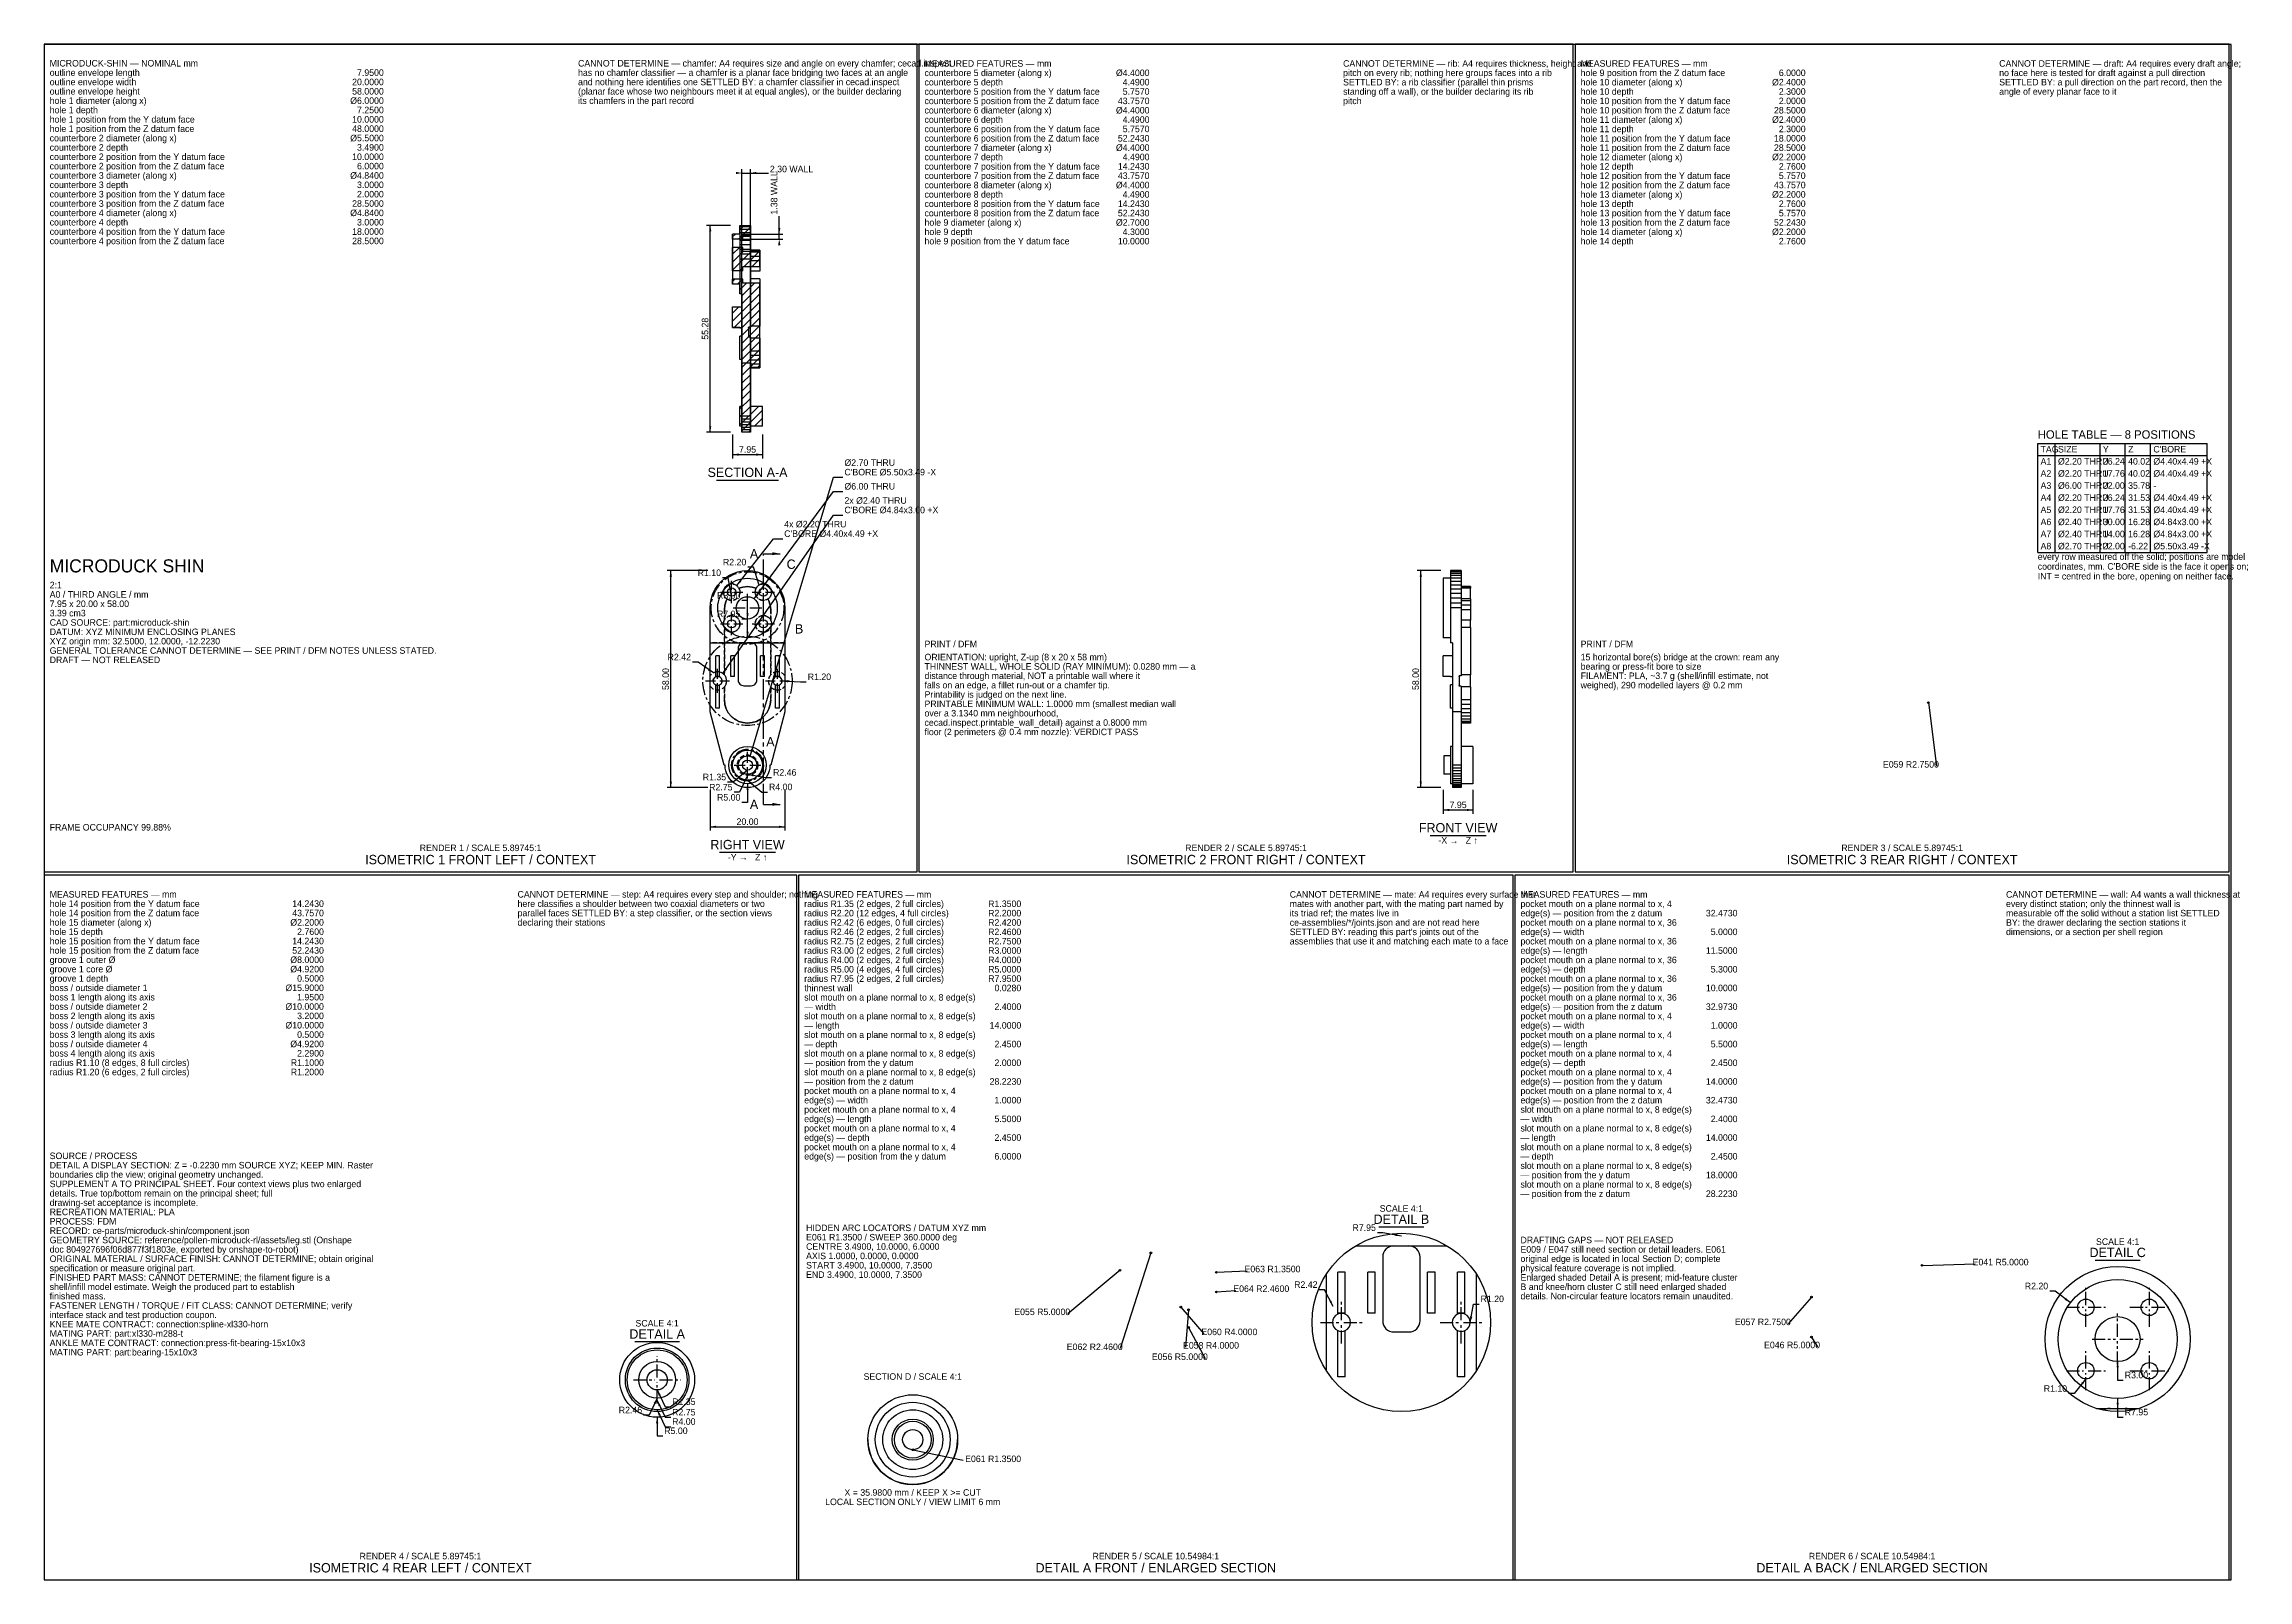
# Model space of a CAD drawing. Header units: millimetres. Extents: x 10 to 1188, y 10 to 831.
import ezdxf
from ezdxf.enums import TextEntityAlignment as Align

# ---------------------------------------------------------------- set-up
doc = ezdxf.new("R2010")
doc.units = ezdxf.units.MM
for name, pattern in [('CENTER', [11.2, 7, -1.4, 1.4, -1.4]), ('HIDDEN', [3.6, 2.4, -1.2]), ('PHANTOM', [21, 11, -2, 2, -2, 2, -2])]:
    doc.linetypes.add(name, pattern=pattern)
for name, color, linetype in [('CENTER', 4, 'CENTER'), ('CUT', 1, 'PHANTOM'), ('CUTTHIN', 1, 'PHANTOM'), ('DIM', 3, 'CONTINUOUS'), ('FRAME', 7, 'CONTINUOUS'), ('HATCH', 5, 'CONTINUOUS'), ('HIDDEN', 8, 'HIDDEN'), ('SECTION', 7, 'CONTINUOUS'), ('TEXT', 3, 'CONTINUOUS'), ('TITLE', 7, 'CONTINUOUS'), ('VISIBLE', 7, 'CONTINUOUS')]:
    doc.layers.add(name, color=color, linetype=linetype)

msp = doc.modelspace()

# ---------------------------------------------------------------- texts
at = {"layer": 'DIM'}
for s, p in [('7.9500', (191.584167, 814.152333)), ('Ø4.4000', (600.86325, 814.0305)), ('6.0000', (951.56325, 814.0305)), ('Ø6.0000', (191.584167, 799.152333)), ('58.0000', (191.584167, 804.152333)), ('20.0000', (191.584167, 809.152333)), ('43.7570', (600.86325, 799.0305)), ('4.4900', (600.86325, 809.0305)), ('5.7570', (600.86325, 804.0305)), ('Ø2.4000', (951.56325, 809.0305)), ('2.3000', (951.56325, 804.0305)), ('2.0000', (951.56325, 799.0305)), ('10.0000', (191.584167, 789.152333)), ('7.2500', (191.584167, 794.152333)), ('Ø4.4000', (600.86325, 794.0305)), ('4.4900', (600.86325, 789.0305)), ('Ø2.4000', (951.56325, 789.0305)), ('28.5000', (951.56325, 794.0305)), ('Ø5.5000', (191.584167, 779.152333)), ('48.0000', (191.584167, 784.152333)), ('3.4900', (191.584167, 774.152333)), ('Ø4.4000', (600.86325, 774.0305)), ('52.2430', (600.86325, 779.0305)), ('5.7570', (600.86325, 784.0305)), ('28.5000', (951.56325, 774.0305)), ('18.0000', (951.56325, 779.0305)), ('2.3000', (951.56325, 784.0305)), ('10.0000', (191.584167, 769.152333)), ('6.0000', (191.584167, 764.152333)), ('14.2430', (600.86325, 764.0305)), ('4.4900', (600.86325, 769.0305)), ('Ø2.2000', (951.56325, 769.0305)), ('2.7600', (951.56325, 764.0305)), ('Ø4.8400', (191.584167, 759.152333)), ('3.0000', (191.584167, 754.152333)), ('Ø4.4000', (600.86325, 754.0305)), ('43.7570', (600.86325, 759.0305)), ('43.7570', (951.56325, 754.0305)), ('5.7570', (951.56325, 759.0305)), ('Ø4.8400', (191.584167, 739.152333)), ('28.5000', (191.584167, 744.152333)), ('2.0000', (191.584167, 749.152333)), ('52.2430', (600.86325, 739.0305)), ('14.2430', (600.86325, 744.0305)), ('4.4900', (600.86325, 749.0305)), ('Ø2.2000', (951.56325, 749.0305)), ('5.7570', (951.56325, 739.0305)), ('2.7600', (951.56325, 744.0305)), ('18.0000', (191.584167, 729.152333)), ('3.0000', (191.584167, 734.152333)), ('Ø2.7000', (600.86325, 734.0305)), ('4.3000', (600.86325, 729.0305)), ('Ø2.2000', (951.56325, 729.0305)), ('52.2430', (951.56325, 734.0305)), ('28.5000', (191.584167, 724.152333)), ('10.0000', (600.86325, 724.0305)), ('2.7600', (951.56325, 724.0305)), ('43.7570', (159.563696, 364.825683)), ('14.2430', (159.563696, 369.825683)), ('R1.3500', (532.314675, 369.7562)), ('R2.2000', (532.314675, 364.7562)), ('32.4730', (915.162175, 364.7562)), ('Ø2.2000', (159.563696, 359.825683)), ('2.7600', (159.563696, 354.825683)), ('R2.4200', (532.314675, 359.7562)), ('R2.4600', (532.314675, 354.7562)), ('5.0000', (915.162175, 354.7562)), ('Ø8.0000', (159.563696, 339.825683)), ('52.2430', (159.563696, 344.825683)), ('14.2430', (159.563696, 349.825683)), ('R2.7500', (532.314675, 349.7562)), ('R3.0000', (532.314675, 344.7562)), ('R4.0000', (532.314675, 339.7562)), ('11.5000', (915.162175, 344.7562)), ('Ø4.9200', (159.563696, 334.825683)), ('0.5000', (159.563696, 329.825683)), ('R5.0000', (532.314675, 334.7562)), ('R7.9500', (532.314675, 329.7562)), ('5.3000', (915.162175, 334.7562)), ('Ø15.9000', (159.563696, 324.825683)), ('Ø10.0000', (159.563696, 314.825683)), ('1.9500', (159.563696, 319.825683)), ('0.0280', (532.314675, 324.7562)), ('2.4000', (532.314675, 314.7562)), ('32.9730', (915.162175, 314.7562)), ('10.0000', (915.162175, 324.7562)), ('Ø10.0000', (159.563696, 304.825683)), ('3.2000', (159.563696, 309.825683)), ('14.0000', (532.314675, 304.7562)), ('1.0000', (915.162175, 304.7562)), ('Ø4.9200', (159.563696, 294.825683)), ('0.5000', (159.563696, 299.825683)), ('2.4500', (532.314675, 294.7562)), ('5.5000', (915.162175, 294.7562)), ('R1.1000', (159.563696, 284.825683)), ('R1.2000', (159.563696, 279.825683)), ('2.2900', (159.563696, 289.825683)), ('2.0000', (532.314675, 284.7562)), ('2.4500', (915.162175, 284.7562)), ('28.2230', (532.314675, 274.7562)), ('14.0000', (915.162175, 274.7562)), ('1.0000', (532.314675, 264.7562)), ('32.4730', (915.162175, 264.7562)), ('5.5000', (532.314675, 254.7562)), ('2.4500', (532.314675, 244.7562)), ('14.0000', (915.162175, 244.7562)), ('2.4000', (915.162175, 254.7562)), ('6.0000', (532.314675, 234.7562)), ('2.4500', (915.162175, 234.7562)), ('18.0000', (915.162175, 224.7562)), ('28.2230', (915.162175, 214.7562))]:
    msp.add_text(s, height=3.5, dxfattribs=at).set_placement(p, align=Align.RIGHT)
for s, p in [('E059 R2.7500', (1007.859232, 444.293512)), ('E063 R1.3500', (666.609381, 174.487083)), ('E041 R5.0000', (1055.774085, 178.177504)), ('E064 R2.4600', (660.609381, 163.961919)), ('E055 R5.0000', (543.526875, 151.586483)), ('E060 R4.0000', (643.552493, 140.879703)), ('E057 R2.7500', (928.714857, 146.212102)), ('E062 R2.4600', (571.593718, 132.881602)), ('E056 R5.0000', (617.069681, 127.58727)), ('E058 R4.0000', (633.728423, 133.671455)), ('E046 R5.0000', (944.303314, 133.87731))]:
    msp.add_text(s, height=3.5, dxfattribs=at).set_placement(p, align=Align.CENTER)
msp.add_text('E061 R1.3500', height=3.5, dxfattribs=at).set_placement((502.309837, 73))
at = {"layer": 'TEXT'}
for s, height, p in [('outline envelope length', 3.5, (13, 814.152333)), ('outline envelope width', 3.5, (13, 809.152333)), ('MICRODUCK-SHIN — NOMINAL mm', 3.5, (13, 819.152333)), ('and nothing here identifies one SETTLED BY: a chamfer classifier in cecad.inspect', 3.5, (295.404667, 809.152333)), ('CANNOT DETERMINE — chamfer: A4 requires size and angle on every chamfer; cecad.inspect', 3.5, (295.404667, 819.152333)), ('has no chamfer classifier — a chamfer is a planar face bridging two faces at an angle', 3.5, (295.404667, 814.152333)), ('counterbore 5 diameter (along x)', 3.5, (480.6, 814.0305)), ('MEASURED FEATURES — mm', 3.5, (480.6, 819.0305)), ('CANNOT DETERMINE — rib: A4 requires thickness, height and', 3.5, (704.328167, 819.0305)), ('pitch on every rib; nothing here groups faces into a rib', 3.5, (704.328167, 814.0305)), ('hole 9 position from the Z datum face', 3.5, (831.3, 814.0305)), ('MEASURED FEATURES — mm', 3.5, (831.3, 819.0305)), ('CANNOT DETERMINE — draft: A4 requires every draft angle;', 3.5, (1055.028167, 819.0305)), ('no face here is tested for draft against a pull direction', 3.5, (1055.028167, 814.0305)), ('outline envelope height', 3.5, (13, 804.152333)), ('hole 1 diameter (along x)', 3.5, (13, 799.152333)), ('(planar face whose two neighbours meet it at equal angles), or the builder declaring', 3.5, (295.404667, 804.152333)), ('its chamfers in the part record', 3.5, (295.404667, 799.152333)), ('counterbore 5 depth', 3.5, (480.6, 809.0305)), ('counterbore 5 position from the Y datum face', 3.5, (480.6, 804.0305)), ('counterbore 5 position from the Z datum face', 3.5, (480.6, 799.0305)), ('standing off a wall), or the builder declaring its rib', 3.5, (704.328167, 804.0305)), ('SETTLED BY: a rib classifier (parallel thin prisms', 3.5, (704.328167, 809.0305)), ('pitch', 3.5, (704.328167, 799.0305)), ('hole 10 diameter (along x)', 3.5, (831.3, 809.0305)), ('hole 10 depth', 3.5, (831.3, 804.0305)), ('hole 10 position from the Y datum face', 3.5, (831.3, 799.0305)), ('angle of every planar face to it', 3.5, (1055.028167, 804.0305)), ('SETTLED BY: a pull direction on the part record, then the', 3.5, (1055.028167, 809.0305)), ('hole 1 depth', 3.5, (13, 794.152333)), ('hole 1 position from the Y datum face', 3.5, (13, 789.152333)), ('counterbore 6 diameter (along x)', 3.5, (480.6, 794.0305)), ('counterbore 6 depth', 3.5, (480.6, 789.0305)), ('hole 10 position from the Z datum face', 3.5, (831.3, 794.0305)), ('hole 11 diameter (along x)', 3.5, (831.3, 789.0305)), ('counterbore 2 diameter (along x)', 3.5, (13, 779.152333)), ('counterbore 2 depth', 3.5, (13, 774.152333)), ('hole 1 position from the Z datum face', 3.5, (13, 784.152333)), ('counterbore 6 position from the Y datum face', 3.5, (480.6, 784.0305)), ('counterbore 6 position from the Z datum face', 3.5, (480.6, 779.0305)), ('counterbore 7 diameter (along x)', 3.5, (480.6, 774.0305)), ('hole 11 depth', 3.5, (831.3, 784.0305)), ('hole 11 position from the Y datum face', 3.5, (831.3, 779.0305)), ('hole 11 position from the Z datum face', 3.5, (831.3, 774.0305)), ('counterbore 2 position from the Y datum face', 3.5, (13, 769.152333)), ('counterbore 2 position from the Z datum face', 3.5, (13, 764.152333)), ('2.30 WALL', 3.5, (397.952333, 762.611592)), ('counterbore 7 depth', 3.5, (480.6, 769.0305)), ('counterbore 7 position from the Y datum face', 3.5, (480.6, 764.0305)), ('hole 12 diameter (along x)', 3.5, (831.3, 769.0305)), ('hole 12 depth', 3.5, (831.3, 764.0305)), ('counterbore 3 diameter (along x)', 3.5, (13, 759.152333)), ('counterbore 3 depth', 3.5, (13, 754.152333)), ('counterbore 7 position from the Z datum face', 3.5, (480.6, 759.0305)), ('counterbore 8 diameter (along x)', 3.5, (480.6, 754.0305)), ('hole 12 position from the Y datum face', 3.5, (831.3, 759.0305)), ('hole 12 position from the Z datum face', 3.5, (831.3, 754.0305)), ('counterbore 3 position from the Y datum face', 3.5, (13, 749.152333)), ('counterbore 3 position from the Z datum face', 3.5, (13, 744.152333)), ('counterbore 4 diameter (along x)', 3.5, (13, 739.152333)), ('counterbore 8 depth', 3.5, (480.6, 749.0305)), ('counterbore 8 position from the Y datum face', 3.5, (480.6, 744.0305)), ('counterbore 8 position from the Z datum face', 3.5, (480.6, 739.0305)), ('hole 13 diameter (along x)', 3.5, (831.3, 749.0305)), ('hole 13 depth', 3.5, (831.3, 744.0305)), ('hole 13 position from the Y datum face', 3.5, (831.3, 739.0305)), ('counterbore 4 depth', 3.5, (13, 734.152333)), ('counterbore 4 position from the Y datum face', 3.5, (13, 729.152333)), ('hole 9 diameter (along x)', 3.5, (480.6, 734.0305)), ('hole 9 depth', 3.5, (480.6, 729.0305)), ('hole 13 position from the Z datum face', 3.5, (831.3, 734.0305)), ('hole 14 diameter (along x)', 3.5, (831.3, 729.0305)), ('counterbore 4 position from the Z datum face', 3.5, (13, 724.152333)), ('hole 9 position from the Y datum face', 3.5, (480.6, 724.0305)), ('hole 14 depth', 3.5, (831.3, 724.0305)), ('HOLE TABLE — 8 POSITIONS', 4.5, (1075.64, 620.16)), ('Ø2.70 THRU', 3.5, (437.802333, 605.61)), ("C'BORE Ø5.50x3.49 -X", 3.5, (437.802333, 600.535)), ('A1', 3.5, (1077.14, 606.31)), ('A2', 3.5, (1077.14, 599.835)), ('Ø2.20 THRU', 3.5, (1086.44, 606.31)), ('Ø2.20 THRU', 3.5, (1086.44, 599.835)), ('26.24', 3.5, (1110.44, 606.31)), ('17.76', 3.5, (1110.44, 599.835)), ('40.02', 3.5, (1123.94, 606.31)), ('40.02', 3.5, (1123.94, 599.835)), ('Ø4.40x4.49 +X', 3.5, (1137.44, 606.31)), ('Ø4.40x4.49 +X', 3.5, (1137.44, 599.835)), ('Ø6.00 THRU', 3.5, (437.802333, 592.96)), ('2x Ø2.40 THRU', 3.5, (437.802333, 585.385)), ('A3', 3.5, (1077.14, 593.36)), ('A4', 3.5, (1077.14, 586.885)), ('Ø6.00 THRU', 3.5, (1086.44, 593.36)), ('Ø2.20 THRU', 3.5, (1086.44, 586.885)), ('22.00', 3.5, (1110.44, 593.36)), ('26.24', 3.5, (1110.44, 586.885)), ('35.78', 3.5, (1123.94, 593.36)), ('31.53', 3.5, (1123.94, 586.885)), ('Ø4.40x4.49 +X', 3.5, (1137.44, 586.885)), ('-', 3.5, (1137.44, 593.36)), ("C'BORE Ø4.84x3.00 +X", 3.5, (437.802333, 580.31)), ('A5', 3.5, (1077.14, 580.41)), ('A6', 3.5, (1077.14, 573.935)), ('Ø2.20 THRU', 3.5, (1086.44, 580.41)), ('Ø2.40 THRU', 3.5, (1086.44, 573.935)), ('30.00', 3.5, (1110.44, 573.935)), ('17.76', 3.5, (1110.44, 580.41)), ('31.53', 3.5, (1123.94, 580.41)), ('16.28', 3.5, (1123.94, 573.935)), ('Ø4.40x4.49 +X', 3.5, (1137.44, 580.41)), ('Ø4.84x3.00 +X', 3.5, (1137.44, 573.935)), ('4x Ø2.20 THRU', 3.5, (405.593912, 572.735)), ("C'BORE Ø4.40x4.49 +X", 3.5, (405.593912, 567.66)), ('A7', 3.5, (1077.14, 567.46)), ('Ø2.40 THRU', 3.5, (1086.44, 567.46)), ('14.00', 3.5, (1110.44, 567.46)), ('16.28', 3.5, (1123.94, 567.46)), ('Ø4.84x3.00 +X', 3.5, (1137.44, 567.46)), ('MICRODUCK SHIN', 7, (13, 548.66)), ('C', 5, (406.90335, 550.561016)), ('A8', 3.5, (1077.14, 560.985)), ('Ø2.70 THRU', 3.5, (1086.44, 560.985)), ('22.00', 3.5, (1110.44, 560.985)), ('-6.22', 3.5, (1123.94, 560.985)), ('Ø5.50x3.49 -X', 3.5, (1137.44, 560.985)), ('2:1', 3.5, (13, 540.16)), ('A0 / THIRD ANGLE / mm', 3.5, (13, 535.16)), ('7.95 x 20.00 x 58.00', 3.5, (13, 530.16)), ('3.39 cm3', 3.5, (13, 525.16)), ('CAD SOURCE: part:microduck-shin', 3.5, (13, 520.16)), ('DATUM: XYZ MINIMUM ENCLOSING PLANES', 3.5, (13, 515.16)), ('B', 5, (411.342333, 516)), ('XYZ origin mm: 32.5000, 12.0000, -12.2230', 3.5, (13, 510.16)), ('GENERAL TOLERANCE CANNOT DETERMINE — SEE PRINT / DFM NOTES UNLESS STATED.', 3.5, (13, 505.16)), ('PRINT / DFM', 3.5, (480.6, 508.66)), ('PRINT / DFM', 3.5, (831.3, 508.66)), ('DRAFT — NOT RELEASED', 3.5, (13, 500.16)), ('THINNEST WALL, WHOLE SOLID (RAY MINIMUM): 0.0280 mm — a', 3.5, (480.6, 496.66)), ('distance through material, NOT a printable wall where it', 3.5, (480.6, 491.66)), ('ORIENTATION: upright, Z-up (8 x 20 x 58 mm)', 3.5, (480.6, 501.66)), ('bearing or press-fit bore to size', 3.5, (831.3, 496.66)), ('15 horizontal bore(s) bridge at the crown: ream any', 3.5, (831.3, 501.66)), ('FILAMENT: PLA, ~3.7 g (shell/infill estimate, not', 3.5, (831.3, 491.66)), ('R1.20', 3.5, (418.187598, 491.117323)), ('falls on an edge, a fillet run-out or a chamfer tip.', 3.5, (480.6, 486.66)), ('Printability is judged on the next line.', 3.5, (480.6, 481.66)), ('weighed), 290 modelled layers @ 0.2 mm', 3.5, (831.3, 486.66)), ('over a 3.1340 mm neighbourhood,', 3.5, (480.6, 471.66)), ('PRINTABLE MINIMUM WALL: 1.0000 mm (smallest median wall', 3.5, (480.6, 476.66)), ('A', 5, (396.002333, 455.66)), ('floor (2 perimeters @ 0.4 mm nozzle): VERDICT PASS', 3.5, (480.6, 461.66)), ('cecad.inspect.printable_wall_detail) against a 0.8000 mm', 3.5, (480.6, 466.66)), ('R2.46', 3.5, (399.650411, 440.003518)), ('R4.00', 3.5, (397.462778, 432.232124)), ('FRAME OCCUPANCY 99.88%', 3.5, (13, 410.66)), ('MEASURED FEATURES — mm', 3.5, (13, 374.825683)), ('CANNOT DETERMINE — step: A4 requires every step and shoulder; nothing', 3.5, (263.076558, 374.825683)), ('MEASURED FEATURES — mm', 3.5, (416.305, 374.7562)), ('CANNOT DETERMINE — mate: A4 requires every surface that', 3.5, (675.824619, 374.7562)), ('MEASURED FEATURES — mm', 3.5, (799.1525, 374.7562)), ('CANNOT DETERMINE — wall: A4 wants a wall thickness at', 3.5, (1058.672119, 374.7562)), ('hole 14 position from the Y datum face', 3.5, (13, 369.825683)), ('hole 14 position from the Z datum face', 3.5, (13, 364.825683)), ('parallel faces SETTLED BY: a step classifier, or the section views', 3.5, (263.076558, 364.825683)), ('here classifies a shoulder between two coaxial diameters or two', 3.5, (263.076558, 369.825683)), ('radius R1.35 (2 edges, 2 full circles)', 3.5, (416.305, 369.7562)), ('radius R2.20 (12 edges, 4 full circles)', 3.5, (416.305, 364.7562)), ('mates with another part, with the mating part named by', 3.5, (675.824619, 369.7562)), ('its triad ref; the mates live in', 3.5, (675.824619, 364.7562)), ('edge(s) — position from the z datum', 3.5, (799.1525, 364.7562)), ('pocket mouth on a plane normal to x, 4', 3.5, (799.1525, 369.7562)), ('every distinct station; only the thinnest wall is', 3.5, (1058.672119, 369.7562)), ('measurable off the solid without a station list SETTLED', 3.5, (1058.672119, 364.7562)), ('hole 15 diameter (along x)', 3.5, (13, 359.825683)), ('hole 15 depth', 3.5, (13, 354.825683)), ('hole 15 position from the Y datum face', 3.5, (13, 349.825683)), ('declaring their stations', 3.5, (263.076558, 359.825683)), ('radius R2.42 (6 edges, 0 full circles)', 3.5, (416.305, 359.7562)), ('radius R2.46 (2 edges, 2 full circles)', 3.5, (416.305, 354.7562)), ('radius R2.75 (2 edges, 2 full circles)', 3.5, (416.305, 349.7562)), ('ce-assemblies/*/joints.json and are not read here', 3.5, (675.824619, 359.7562)), ('assemblies that use it and matching each mate to a face', 3.5, (675.824619, 349.7562)), ("SETTLED BY: reading this part's joints out of the", 3.5, (675.824619, 354.7562)), ('edge(s) — width', 3.5, (799.1525, 354.7562)), ('pocket mouth on a plane normal to x, 36', 3.5, (799.1525, 359.7562)), ('pocket mouth on a plane normal to x, 36', 3.5, (799.1525, 349.7562)), ('dimensions, or a section per shell region', 3.5, (1058.672119, 354.7562)), ('BY: the drawer declaring the section stations it', 3.5, (1058.672119, 359.7562)), ('groove 1 outer Ø', 3.5, (13, 339.825683)), ('hole 15 position from the Z datum face', 3.5, (13, 344.825683)), ('radius R3.00 (2 edges, 2 full circles)', 3.5, (416.305, 344.7562)), ('radius R4.00 (2 edges, 2 full circles)', 3.5, (416.305, 339.7562)), ('edge(s) — length', 3.5, (799.1525, 344.7562)), ('pocket mouth on a plane normal to x, 36', 3.5, (799.1525, 339.7562)), ('groove 1 core Ø', 3.5, (13, 334.825683)), ('groove 1 depth', 3.5, (13, 329.825683)), ('radius R5.00 (4 edges, 4 full circles)', 3.5, (416.305, 334.7562)), ('radius R7.95 (2 edges, 2 full circles)', 3.5, (416.305, 329.7562)), ('edge(s) — depth', 3.5, (799.1525, 334.7562)), ('pocket mouth on a plane normal to x, 36', 3.5, (799.1525, 329.7562)), ('boss / outside diameter 1', 3.5, (13, 324.825683)), ('boss 1 length along its axis', 3.5, (13, 319.825683)), ('boss / outside diameter 2', 3.5, (13, 314.825683)), ('— width', 3.5, (416.305, 314.7562)), ('thinnest wall', 3.5, (416.305, 324.7562)), ('slot mouth on a plane normal to x, 8 edge(s)', 3.5, (416.305, 319.7562)), ('edge(s) — position from the y datum', 3.5, (799.1525, 324.7562)), ('edge(s) — position from the z datum', 3.5, (799.1525, 314.7562)), ('pocket mouth on a plane normal to x, 36', 3.5, (799.1525, 319.7562)), ('boss 2 length along its axis', 3.5, (13, 309.825683)), ('boss / outside diameter 3', 3.5, (13, 304.825683)), ('— length', 3.5, (416.305, 304.7562)), ('slot mouth on a plane normal to x, 8 edge(s)', 3.5, (416.305, 309.7562)), ('edge(s) — width', 3.5, (799.1525, 304.7562)), ('pocket mouth on a plane normal to x, 4', 3.5, (799.1525, 309.7562)), ('boss 3 length along its axis', 3.5, (13, 299.825683)), ('boss / outside diameter 4', 3.5, (13, 294.825683)), ('— depth', 3.5, (416.305, 294.7562)), ('slot mouth on a plane normal to x, 8 edge(s)', 3.5, (416.305, 299.7562)), ('edge(s) — length', 3.5, (799.1525, 294.7562)), ('pocket mouth on a plane normal to x, 4', 3.5, (799.1525, 299.7562)), ('boss 4 length along its axis', 3.5, (13, 289.825683)), ('radius R1.10 (8 edges, 8 full circles)', 3.5, (13, 284.825683)), ('radius R1.20 (6 edges, 2 full circles)', 3.5, (13, 279.825683)), ('— position from the y datum', 3.5, (416.305, 284.7562)), ('slot mouth on a plane normal to x, 8 edge(s)', 3.5, (416.305, 289.7562)), ('slot mouth on a plane normal to x, 8 edge(s)', 3.5, (416.305, 279.7562)), ('edge(s) — depth', 3.5, (799.1525, 284.7562)), ('pocket mouth on a plane normal to x, 4', 3.5, (799.1525, 289.7562)), ('pocket mouth on a plane normal to x, 4', 3.5, (799.1525, 279.7562)), ('— position from the z datum', 3.5, (416.305, 274.7562)), ('pocket mouth on a plane normal to x, 4', 3.5, (416.305, 269.7562)), ('edge(s) — position from the y datum', 3.5, (799.1525, 274.7562)), ('pocket mouth on a plane normal to x, 4', 3.5, (799.1525, 269.7562)), ('edge(s) — width', 3.5, (416.305, 264.7562)), ('pocket mouth on a plane normal to x, 4', 3.5, (416.305, 259.7562)), ('slot mouth on a plane normal to x, 8 edge(s)', 3.5, (799.1525, 259.7562)), ('edge(s) — position from the z datum', 3.5, (799.1525, 264.7562)), ('edge(s) — length', 3.5, (416.305, 254.7562)), ('edge(s) — depth', 3.5, (416.305, 244.7562)), ('pocket mouth on a plane normal to x, 4', 3.5, (416.305, 249.7562)), ('— width', 3.5, (799.1525, 254.7562)), ('— length', 3.5, (799.1525, 244.7562)), ('slot mouth on a plane normal to x, 8 edge(s)', 3.5, (799.1525, 249.7562)), ('SOURCE / PROCESS', 3.5, (13, 235)), ('edge(s) — position from the y datum', 3.5, (416.305, 234.7562)), ('pocket mouth on a plane normal to x, 4', 3.5, (416.305, 239.7562)), ('— depth', 3.5, (799.1525, 234.7562)), ('slot mouth on a plane normal to x, 8 edge(s)', 3.5, (799.1525, 239.7562)), ('boundaries clip the view; original geometry unchanged.', 3.5, (13, 225)), ('DETAIL A DISPLAY SECTION: Z = -0.2230 mm SOURCE XYZ; KEEP MIN. Raster', 3.5, (13, 230)), ('— position from the y datum', 3.5, (799.1525, 224.7562)), ('slot mouth on a plane normal to x, 8 edge(s)', 3.5, (799.1525, 229.7562)), ('details. True top/bottom remain on the principal sheet; full', 3.5, (13, 215)), ('drawing-set acceptance is incomplete.', 3.5, (13, 210)), ('SUPPLEMENT A TO PRINCIPAL SHEET. Four context views plus two enlarged', 3.5, (13, 220)), ('— position from the z datum', 3.5, (799.1525, 214.7562)), ('slot mouth on a plane normal to x, 8 edge(s)', 3.5, (799.1525, 219.7562)), ('RECREATION MATERIAL: PLA', 3.5, (13, 205)), ('PROCESS: FDM', 3.5, (13, 200)), ('doc 804927696f06d877f3f1803e, exported by onshape-to-robot)', 3.5, (13, 185)), ('GEOMETRY SOURCE: reference/pollen-microduck-rl/assets/leg.stl (Onshape', 3.5, (13, 190)), ('RECORD: ce-parts/microduck-shin/component.json', 3.5, (13, 195)), ('CENTRE 3.4900, 10.0000, 6.0000', 3.5, (417.305, 186.5)), ('HIDDEN ARC LOCATORS / DATUM XYZ mm', 3.5, (417.305, 196.5)), ('E061 R1.3500 / SWEEP 360.0000 deg', 3.5, (417.305, 191.5)), ('DRAFTING GAPS — NOT RELEASED', 3.5, (799.1525, 190)), ('E009 / E047 still need section or detail leaders. E061', 3.5, (799.1525, 185)), ('specification or measure original part.', 3.5, (13, 175)), ('ORIGINAL MATERIAL / SURFACE FINISH: CANNOT DETERMINE; obtain original', 3.5, (13, 180)), ('AXIS 1.0000, 0.0000, 0.0000', 3.5, (417.305, 181.5)), ('START 3.4900, 10.0000, 7.3500', 3.5, (417.305, 176.5)), ('original edge is located in local Section D; complete', 3.5, (799.1525, 180)), ('physical feature coverage is not implied.', 3.5, (799.1525, 175)), ('shell/infill model estimate. Weigh the produced part to establish', 3.5, (13, 165)), ('FINISHED PART MASS: CANNOT DETERMINE; the filament figure is a', 3.5, (13, 170)), ('END 3.4900, 10.0000, 7.3500', 3.5, (417.305, 171.5)), ('Enlarged shaded Detail A is present; mid-feature cluster', 3.5, (799.1525, 170)), ('B and knee/horn cluster C still need enlarged shaded', 3.5, (799.1525, 165)), ('finished mass.', 3.5, (13, 160)), ('interface stack and test production coupon.', 3.5, (13, 150)), ('FASTENER LENGTH / TORQUE / FIT CLASS: CANNOT DETERMINE; verify', 3.5, (13, 155)), ('R1.20', 3.5, (777.825041, 158.528078)), ('details. Non-circular feature locators remain unaudited.', 3.5, (799.1525, 160)), ('KNEE MATE CONTRACT: connection:spline-xl330-horn', 3.5, (13, 145)), ('MATING PART: part:xl330-m288-t', 3.5, (13, 140)), ('ANKLE MATE CONTRACT: connection:press-fit-bearing-15x10x3', 3.5, (13, 135)), ('MATING PART: part:bearing-15x10x3', 3.5, (13, 130)), ('R3.00', 3.5, (1122.136059, 117.802033)), ('R1.35', 3.5, (345.716962, 103.536922)), ('R2.75', 3.5, (345.716962, 97.936922)), ('R4.00', 3.5, (345.716962, 92.936922)), ('R7.95', 3.5, (1122.136059, 98.002033)), ('R5.00', 3.5, (341.490779, 88))]:
    msp.add_text(s, height=height, dxfattribs=at).set_placement(p)
msp.add_text('1.38 WALL', height=3.5, rotation=90, dxfattribs=at).set_placement((401.952333, 739.990569))
for s, p in [('55.28', (365.052333, 678.935796)), ('58.00', (344.002333, 491.66)), ('58.00', (744.864083, 491.66))]:
    msp.add_text(s, height=3.5, rotation=90, dxfattribs=at).set_placement(p, align=Align.CENTER)
for s, height, p in [('7.95', 3.5, (386.002333, 612.66)), ('SECTION A-A', 5, (386.002333, 599.66)), ('7.95', 3.5, (765.814083, 422.66)), ('20.00', 3.5, (386.002333, 413.66)), ('FRONT VIEW', 5, (765.814083, 409.66)), ('RENDER 1 / SCALE 5.89745:1', 3.5, (243.3, 399.66)), ('RIGHT VIEW', 5, (386.002333, 400.66)), ('RENDER 2 / SCALE 5.89745:1', 3.5, (652.45, 399.66)), ('-X →   Z ↑', 3.5, (765.814083, 403.66)), ('RENDER 3 / SCALE 5.89745:1', 3.5, (1003.15, 399.66)), ('ISOMETRIC 1 FRONT LEFT / CONTEXT', 5, (243.3, 392.66)), ('-Y →   Z ↑', 3.5, (386.002333, 394.66)), ('ISOMETRIC 2 FRONT RIGHT / CONTEXT', 5, (652.45, 392.66)), ('ISOMETRIC 3 REAR RIGHT / CONTEXT', 5, (1003.15, 392.66)), ('DETAIL B', 5, (735.488559, 200.36)), ('SCALE 4:1', 3.5, (735.488559, 206.86)), ('SCALE 4:1', 3.5, (1118.336059, 189.104065)), ('DETAIL C', 5, (1118.336059, 182.604065)), ('DETAIL A', 5, (337.690779, 139)), ('SCALE 4:1', 3.5, (337.690779, 145.5)), ('SECTION D / SCALE 4:1', 3.5, (474.309837, 117)), ('LOCAL SECTION ONLY / VIEW LIMIT 6 mm', 3.5, (474.309837, 50)), ('X = 35.9800 mm / KEEP X >= CUT', 3.5, (474.309837, 55)), ('RENDER 4 / SCALE 5.89745:1', 3.5, (211.1525, 21)), ('RENDER 5 / SCALE 10.54984:1', 3.5, (604.22875, 21)), ('RENDER 6 / SCALE 10.54984:1', 3.5, (987.07625, 21)), ('ISOMETRIC 4 REAR LEFT / CONTEXT', 5, (211.1525, 14)), ('DETAIL A FRONT / ENLARGED SECTION', 5, (604.22875, 14)), ('DETAIL A BACK / ENLARGED SECTION', 5, (987.07625, 14))]:
    msp.add_text(s, height=height, dxfattribs=at).set_placement(p, align=Align.CENTER)
for s, p in [('R2.20', (385.340861, 552.430914)), ('R1.10', (371.834391, 546.767318)), ('R3.00', (382.202333, 534.66)), ('R7.95', (382.202333, 524.76)), ('R2.42', (355.76631, 501.699896)), ('R1.35', (374.541889, 437.532124)), ('R2.75', (377.976151, 432.096922)), ('R5.00', (382.202333, 426.66)), ('R7.95', (721.840482, 196.616482)), ('R2.42', (690.652871, 166.162162)), ('R2.20', (1081.207393, 165.403097)), ('R1.10', (1091.345212, 110.598945)), ('R2.46', (329.664597, 99.096922))]:
    msp.add_text(s, height=3.5, dxfattribs=at).set_placement(p, align=Align.RIGHT)
for p in [(389.488333, 558.66), (389.488333, 424.66)]:
    msp.add_text('A', height=5, dxfattribs=at).set_placement(p, align=Align.MIDDLE_CENTER)
at = {"layer": 'TITLE'}
for s, p in [('TAG', (1077.14, 612.785)), ('SIZE', (1086.44, 612.785)), ('Y', (1110.44, 612.785)), ('Z', (1123.94, 612.785)), ("C'BORE", (1137.44, 612.785)), ('every row measured off the solid; positions are model', (1075.64, 555.385)), ("coordinates, mm. C'BORE side is the face it opens on;", (1075.64, 550.135)), ('INT = centred in the bore, opening on neither face.', (1075.64, 544.885))]:
    msp.add_text(s, height=3.5, dxfattribs=at).set_placement(p)

# ---------------------------------------------------------------- linework, layer by layer
at = {"layer": 'CENTER'}
for p, q in [((377.516333, 539.346), (377.516333, 544.146)), ((394.488333, 539.346), (394.488333, 544.146)), ((371.516333, 538.146), (376.316333, 538.146)), ((377.516333, 532.146), (377.516333, 536.946)), ((378.716333, 538.146), (383.516333, 538.146)), ((386.002333, 530.86), (386.002333, 537.26)), ((388.488333, 538.146), (393.288333, 538.146)), ((394.488333, 532.146), (394.488333, 536.946)), ((395.688333, 538.146), (400.488333, 538.146)), ((371.516333, 521.174), (376.316333, 521.174)), ((377.516333, 522.374), (377.516333, 527.174)), ((377.516333, 515.174), (377.516333, 519.974)), ((378.402333, 529.66), (384.802333, 529.66)), ((378.716333, 521.174), (383.516333, 521.174)), ((386.002333, 522.06), (386.002333, 528.46)), ((387.202333, 529.66), (393.602333, 529.66)), ((388.488333, 521.174), (393.288333, 521.174)), ((394.488333, 522.374), (394.488333, 527.174)), ((394.488333, 515.174), (394.488333, 519.974)), ((395.688333, 521.174), (400.488333, 521.174)), ((370.002333, 491.86), (370.002333, 497.1)), ((402.002333, 491.86), (402.002333, 497.1)), ((363.562333, 490.66), (368.802333, 490.66)), ((370.002333, 484.22), (370.002333, 489.46)), ((371.202333, 490.66), (376.442333, 490.66)), ((395.562333, 490.66), (400.802333, 490.66)), ((402.002333, 484.22), (402.002333, 489.46)), ((403.202333, 490.66), (408.442333, 490.66)), ((386.002333, 446.86), (386.002333, 452.76)), ((378.902333, 445.66), (384.802333, 445.66)), ((386.002333, 438.56), (386.002333, 444.46)), ((387.202333, 445.66), (393.102333, 445.66)), ((1101.364059, 156.974033), (1101.364059, 166.174033)), ((1135.308059, 156.974033), (1135.308059, 166.174033)), ((703.488559, 148.88), (703.488559, 158.96)), ((767.488559, 148.88), (767.488559, 158.96)), ((1090.964059, 155.774033), (1100.164059, 155.774033)), ((1101.364059, 145.374033), (1101.364059, 154.574033)), ((1102.564059, 155.774033), (1111.764059, 155.774033)), ((1124.908059, 155.774033), (1134.108059, 155.774033)), ((1135.308059, 145.374033), (1135.308059, 154.574033)), ((1136.508059, 155.774033), (1145.708059, 155.774033)), ((692.208559, 147.68), (702.288559, 147.68)), ((703.488559, 136.4), (703.488559, 146.48)), ((704.688559, 147.68), (714.768559, 147.68)), ((756.208559, 147.68), (766.288559, 147.68)), ((767.488559, 136.4), (767.488559, 146.48)), ((768.688559, 147.68), (778.768559, 147.68)), ((1118.336059, 140.002033), (1118.336059, 152.402033)), ((337.690779, 118.2), (337.690779, 129.6)), ((1101.364059, 123.030033), (1101.364059, 132.230033)), ((1104.736059, 138.802033), (1117.136059, 138.802033)), ((1118.336059, 125.202033), (1118.336059, 137.602033)), ((1119.536059, 138.802033), (1131.936059, 138.802033)), ((1135.308059, 123.030033), (1135.308059, 132.230033)), ((1090.964059, 121.830033), (1100.164059, 121.830033)), ((1101.364059, 111.430033), (1101.364059, 120.630033)), ((1102.564059, 121.830033), (1111.764059, 121.830033)), ((1124.908059, 121.830033), (1134.108059, 121.830033)), ((1135.308059, 111.430033), (1135.308059, 120.630033)), ((1136.508059, 121.830033), (1145.708059, 121.830033)), ((325.090779, 117), (336.490779, 117)), ((337.690779, 104.4), (337.690779, 115.8)), ((338.890779, 117), (350.290779, 117))]:
    msp.add_line(p, q, dxfattribs=at)
for centre, radius in [((386.002333, 529.66), 19.401016), ((386.002333, 490.66), 23.84), ((386.002333, 445.66), 8.5)]:
    msp.add_circle(centre, radius, dxfattribs=at)
at = {"layer": 'CUT'}
for p, q in [((394.488333, 544.66), (394.488333, 558.66)), ((394.488333, 558.66), (403.488333, 558.66)), ((394.488333, 424.66), (394.488333, 438.66)), ((394.488333, 424.66), (403.488333, 424.66))]:
    msp.add_line(p, q, dxfattribs=at)
for points in [[(403.488333, 558.66), (399.288333, 559.458), (399.288333, 557.862)], [(403.488333, 424.66), (399.288333, 425.458), (399.288333, 423.862)]]:
    msp.add_solid(points, dxfattribs=at)
at = {"layer": 'CUTTHIN'}
msp.add_line((394.488333, 438.66), (394.488333, 544.66), dxfattribs=at)
at = {"layer": 'DIM'}
for p, q in [((382.952333, 625.781265), (382.952333, 764.211592)), ((382.952333, 762.211592), (387.552333, 762.211592)), ((387.552333, 625.781265), (387.552333, 764.211592)), ((387.552333, 762.211592), (397.152333, 762.211592)), ((376.852333, 734.211592), (364.052333, 734.211592)), ((366.052333, 623.66), (366.052333, 734.211592)), ((402.952333, 729.590569), (402.952333, 739.190569)), ((383.094834, 729.590569), (404.952333, 729.590569)), ((383.094834, 726.830462), (404.952333, 726.830462)), ((402.952333, 726.830462), (402.952333, 729.590569)), ((376.852333, 623.66), (364.052333, 623.66)), ((378.052333, 622.46), (378.052333, 609.66)), ((393.952333, 622.46), (393.952333, 609.66)), ((378.052333, 611.66), (393.952333, 611.66)), ((387.577641, 450.929574), (432.002333, 599.535)), ((389.566283, 534.486827), (432.002333, 591.96)), ((432.002333, 599.535), (437.002333, 599.535)), ((432.002333, 591.96), (437.002333, 591.96)), ((372.776239, 494.626238), (432.002333, 579.31)), ((432.002333, 579.31), (437.002333, 579.31)), ((380.225244, 541.613247), (399.793912, 566.66)), ((399.793912, 566.66), (404.793912, 566.66)), ((364.802333, 549.66), (343.002333, 549.66)), ((345.002333, 433.66), (345.002333, 549.66)), ((375.634391, 545.767318), (372.634391, 545.767318)), ((377.516333, 535.946), (375.634391, 545.767318)), ((389.140861, 551.430914), (386.140861, 551.430914)), ((392.221938, 541.917399), (389.140861, 551.430914)), ((756.664083, 549.66), (743.864083, 549.66)), ((745.864083, 433.66), (745.864083, 549.66)), ((386.002333, 533.66), (383.002333, 533.66)), ((386.002333, 523.66), (386.002333, 533.66)), ((386.002333, 523.76), (383.002333, 523.76)), ((386.002333, 513.76), (386.002333, 523.76)), ((359.56631, 500.699896), (356.56631, 500.699896)), ((367.739965, 494.938702), (359.56631, 500.699896)), ((404.402333, 490.66), (414.387598, 490.117323)), ((414.387598, 490.117323), (417.387598, 490.117323)), ((1017.176718, 479.066841), (1021.459232, 445.063512)), ((378.341889, 436.532124), (375.341889, 436.532124)), ((386.002333, 442.96), (378.341889, 436.532124)), ((386.002333, 440.16), (381.776151, 431.096922)), ((386.002333, 440.74), (395.850411, 439.003518)), ((386.002333, 437.66), (393.662778, 431.232124)), ((395.850411, 439.003518), (398.850411, 439.003518)), ((364.802333, 433.66), (343.002333, 433.66)), ((366.002333, 432.46), (366.002333, 410.66)), ((381.776151, 431.096922), (378.776151, 431.096922)), ((386.002333, 425.66), (383.002333, 425.66)), ((386.002333, 435.66), (386.002333, 425.66)), ((393.662778, 431.232124), (396.662778, 431.232124)), ((406.002333, 432.46), (406.002333, 410.66)), ((756.664083, 433.66), (743.864083, 433.66)), ((757.864083, 432.46), (757.864083, 419.66)), ((773.764083, 432.46), (773.764083, 419.66)), ((366.002333, 412.66), (406.002333, 412.66)), ((757.864083, 421.66), (773.764083, 421.66)), ((725.640482, 195.616482), (722.640482, 195.616482)), ((735.488559, 193.88), (725.640482, 195.616482)), ((601.593718, 184.843126), (585.193718, 133.651602)), ((1013.774085, 178.177504), (1042.174085, 178.947504)), ((585.096094, 175.586483), (557.126875, 152.356483)), ((636.609381, 174.487083), (653.009381, 175.257083)), ((694.452871, 165.162162), (691.452871, 165.162162)), ((698.963822, 156.237404), (694.452871, 165.162162)), ((617.571731, 155.879703), (629.952493, 141.649703)), ((621.728423, 154.456065), (620.128423, 134.441455)), ((636.609381, 163.961919), (647.009381, 164.731919)), ((772.288559, 147.68), (774.025041, 157.528078)), ((774.025041, 157.528078), (777.025041, 157.528078)), ((954.695619, 161.212102), (942.314857, 146.982102)), ((1085.007393, 164.403097), (1082.007393, 164.403097)), ((1092.937813, 158.311428), (1085.007393, 164.403097)), ((621.728423, 144.973935), (630.669681, 128.35727)), ((954.695619, 139.87731), (957.903314, 134.64731)), ((1118.336059, 126.802033), (1118.336059, 116.802033)), ((337.690779, 107.16), (333.464597, 98.096922)), ((337.690779, 111.6), (341.916962, 102.536922)), ((1095.145212, 109.598945), (1092.145212, 109.598945)), ((1101.364059, 117.430033), (1095.145212, 109.598945)), ((1118.336059, 116.802033), (1121.336059, 116.802033)), ((1118.336059, 107.002033), (1118.336059, 97.002033)), ((333.464597, 98.096922), (330.464597, 98.096922)), ((337.690779, 106), (341.916962, 96.936922)), ((337.690779, 101), (341.916962, 91.936922)), ((337.690779, 97), (337.690779, 87)), ((341.916962, 102.536922), (344.916962, 102.536922)), ((341.916962, 96.936922), (344.916962, 96.936922)), ((1118.336059, 97.002033), (1121.336059, 97.002033)), ((337.690779, 87), (340.690779, 87)), ((341.916962, 91.936922), (344.916962, 91.936922)), ((474.309837, 79.6), (501.309837, 74))]:
    msp.add_line(p, q, dxfattribs=at)
for centre in [(1017.176718, 479.066841), (601.593718, 184.843126), (1013.774085, 178.177504), (585.096094, 175.586483), (636.609381, 174.487083), (617.571731, 155.879703), (621.728423, 154.456065), (636.609381, 163.961919), (954.695619, 161.212102), (621.728423, 144.973935), (954.695619, 139.87731), (474.309837, 79.6)]:
    msp.add_circle(centre, 0.45, dxfattribs=at)
for points in [[(382.952333, 762.211592), (379.752333, 762.819592), (379.752333, 761.603592)], [(387.552333, 762.211592), (390.752333, 761.603592), (390.752333, 762.819592)], [(366.052333, 734.211592), (365.444333, 731.011592), (366.660333, 731.011592)], [(402.952333, 729.590569), (403.560333, 732.790569), (402.344333, 732.790569)], [(402.952333, 726.830462), (402.344333, 723.630462), (403.560333, 723.630462)], [(366.052333, 623.66), (366.660333, 626.86), (365.444333, 626.86)], [(378.052333, 611.66), (381.252333, 611.052), (381.252333, 612.268)], [(393.952333, 611.66), (390.752333, 612.268), (390.752333, 611.052)], [(345.002333, 549.66), (344.394333, 546.46), (345.610333, 546.46)], [(380.225244, 541.613247), (382.674471, 543.76056), (381.71625, 544.509204)], [(392.221938, 541.917399), (391.814415, 545.149053), (390.657572, 544.774394)], [(745.864083, 549.66), (745.256083, 546.46), (746.472083, 546.46)], [(377.516333, 535.946), (377.511248, 539.203244), (376.316976, 538.9744)], [(389.566283, 534.486827), (391.956175, 536.699988), (390.977938, 537.422282)], [(386.002333, 523.66), (386.610333, 526.86), (385.394333, 526.86)], [(386.002333, 513.76), (386.610333, 516.96), (385.394333, 516.96)], [(367.739965, 494.938702), (365.474676, 497.279242), (364.774115, 496.285326)], [(372.776239, 494.626238), (375.108465, 496.900087), (374.111989, 497.597002)], [(404.402333, 490.66), (407.564623, 489.879239), (407.630613, 491.093447)], [(387.577641, 450.929574), (389.07671, 453.821364), (387.911655, 454.169651)], [(345.002333, 433.66), (345.610333, 436.86), (344.394333, 436.86)], [(386.002333, 442.96), (383.160176, 441.368835), (383.941806, 440.437325)], [(386.002333, 440.16), (384.09892, 437.516767), (385.20099, 437.002863)], [(386.002333, 440.74), (389.04814, 439.585563), (389.259296, 440.783089)], [(386.002333, 437.66), (388.062861, 435.137325), (388.84449, 436.068835)], [(745.864083, 433.66), (746.472083, 436.86), (745.256083, 436.86)], [(386.002333, 435.66), (385.394333, 432.46), (386.610333, 432.46)], [(366.002333, 412.66), (369.202333, 412.052), (369.202333, 413.268)], [(406.002333, 412.66), (402.802333, 413.268), (402.802333, 412.052)], [(757.864083, 421.66), (761.064083, 421.052), (761.064083, 422.268)], [(773.764083, 421.66), (770.564083, 422.268), (770.564083, 421.052)], [(735.488559, 193.88), (732.442753, 195.034437), (732.231596, 193.836911)], [(698.963822, 156.237404), (698.062943, 159.367592), (696.977693, 158.81906)], [(1092.937813, 158.311428), (1090.770452, 160.742932), (1090.029705, 159.778593)], [(772.288559, 147.68), (773.442997, 150.725807), (772.24547, 150.936963)], [(1118.336059, 126.802033), (1117.728059, 123.602033), (1118.944059, 123.602033)], [(337.690779, 107.16), (335.787366, 104.516767), (336.889436, 104.002863)], [(337.690779, 111.6), (338.492122, 108.442863), (339.594193, 108.956767)], [(1101.364059, 117.430033), (1098.897898, 115.302191), (1099.850158, 114.545979)], [(1118.336059, 107.002033), (1117.728059, 103.802033), (1118.944059, 103.802033)], [(337.690779, 97), (337.082779, 93.8), (338.298779, 93.8)], [(337.690779, 106), (338.492122, 102.842863), (339.594193, 103.356767)], [(337.690779, 101), (338.492122, 97.842863), (339.594193, 98.356767)]]:
    msp.add_solid(points, dxfattribs=at)
at = {"layer": 'FRAME'}
for p, q in [((1179, 831), (10, 831)), ((10, 831), (10, 10)), ((1179, 10), (1179, 831)), ((10, 10), (1179, 10))]:
    msp.add_line(p, q, dxfattribs=at)
at = {"layer": 'HATCH'}
for p, q in [((381.10969, 726.830462), (387.552333, 733.273105)), ((381.952333, 731.915746), (384.248179, 734.211592)), ((378.052333, 728.015746), (379.627157, 729.590569)), ((378.052333, 718.771668), (381.711127, 722.430462)), ((378.052333, 710.286387), (387.996408, 720.230462)), ((378.052333, 714.529028), (383.753768, 720.230462)), ((384.067049, 712.058462), (392.239049, 720.230462)), ((387.552331, 729.030462), (387.552333, 729.030465)), ((381.867049, 709.858462), (383.572333, 711.563746)), ((388.30969, 712.058462), (392.552333, 716.301105)), ((392.552331, 712.058462), (392.552333, 712.058465)), ((378.052333, 704.29221), (379.218585, 705.458462)), ((378.052333, 683.079006), (392.552333, 697.579006)), ((380.701119, 702.698355), (383.461226, 705.458462)), ((381.952333, 699.706928), (385.503867, 703.258462)), ((382.952333, 696.464288), (389.746508, 703.258462)), ((382.952333, 692.221647), (392.552333, 701.821647)), ((378.052333, 687.321647), (381.321148, 690.590462)), ((378.80643, 679.590462), (392.552333, 693.336366)), ((382.952333, 679.493725), (392.552333, 689.093725)), ((382.952333, 675.251084), (392.552333, 684.851084)), ((382.952333, 671.008444), (392.552333, 680.608444)), ((382.952333, 666.765803), (392.552333, 676.365803)), ((382.952333, 662.523162), (392.552333, 672.123162)), ((382.952333, 658.280522), (392.552333, 667.880522)), ((382.952333, 654.037881), (392.552333, 663.637881)), ((382.952333, 649.79524), (387.552333, 654.39524)), ((382.952333, 645.552599), (387.552333, 650.152599)), ((391.137232, 657.980139), (392.552333, 659.39524)), ((381.952333, 636.067318), (387.552333, 641.667318)), ((381.952333, 627.582037), (391.805109, 637.434812)), ((381.952333, 631.824677), (387.562468, 637.434812)), ((382.952333, 641.309959), (387.552333, 645.909959)), ((382.952333, 624.339396), (393.952333, 635.339396)), ((386.515578, 623.66), (387.552333, 624.696755)), ((389.70969, 626.854112), (393.952333, 631.096755)), ((393.952331, 626.854112), (393.952333, 626.854115))]:
    msp.add_line(p, q, dxfattribs=at)
at = {"layer": 'HIDDEN'}
for p, q in [((373.840212, 531.141218), (373.602333, 528.726)), ((373.602333, 528.726), (373.840212, 531.141218)), ((374.544705, 533.463621), (373.840212, 531.141218)), ((373.840212, 531.141218), (374.544705, 533.463621)), ((375.086706, 534.477634), (374.544705, 533.463621)), ((374.544705, 533.463621), (375.086706, 534.477634)), ((383.567115, 540.868122), (381.401552, 540.211205)), ((381.401552, 540.211205), (383.567115, 540.868122)), ((385.982333, 541.106), (383.567115, 540.868122)), ((383.567115, 540.868122), (385.982333, 541.106)), ((386.022333, 541.106), (385.982333, 541.106)), ((385.982333, 541.106), (386.022333, 541.106)), ((388.437552, 540.868122), (386.022333, 541.106)), ((386.022333, 541.106), (388.437552, 540.868122)), ((390.603114, 540.211205), (388.437552, 540.868122)), ((388.437552, 540.868122), (390.603114, 540.211205)), ((397.459962, 533.463621), (396.917961, 534.477634)), ((396.917961, 534.477634), (397.459962, 533.463621)), ((398.164455, 531.141218), (397.459962, 533.463621)), ((397.459962, 533.463621), (398.164455, 531.141218)), ((398.402333, 528.726), (398.164455, 531.141218)), ((398.164455, 531.141218), (398.402333, 528.726)), ((366.002333, 493.384995), (366.002333, 529.66)), ((373.602333, 528.726), (373.602333, 523.184125)), ((373.602333, 523.184125), (373.602333, 528.726)), ((373.602333, 519.163875), (373.602333, 493.895058)), ((373.602333, 493.895058), (373.602333, 519.163875)), ((398.402333, 523.184125), (398.402333, 528.726)), ((398.402333, 528.726), (398.402333, 523.184125)), ((398.402333, 493.895058), (398.402333, 519.163875)), ((398.402333, 519.163875), (398.402333, 493.895058)), ((406.002333, 529.66), (406.002333, 493.384995)), ((384.002333, 511.106), (366.002333, 511.106)), ((388.002333, 511.106), (384.002333, 511.106)), ((406.002333, 511.106), (388.002333, 511.106)), ((369.002333, 492.841742), (369.002333, 504.106)), ((371.002333, 492.841742), (371.002333, 504.106)), ((401.002333, 492.841742), (401.002333, 504.106)), ((403.002333, 492.841742), (403.002333, 504.106)), ((366.002333, 487.935005), (366.002333, 493.384995)), ((366.002333, 474.106), (366.002333, 487.935005)), ((373.602333, 480.486), (373.602333, 487.424942)), ((373.602333, 487.424942), (373.602333, 480.486)), ((398.402333, 487.424942), (398.402333, 480.486)), ((398.402333, 480.486), (398.402333, 487.424942)), ((406.002333, 493.384995), (406.002333, 487.935005)), ((406.002333, 487.935005), (406.002333, 474.106)), ((373.840212, 478.070782), (373.602333, 480.486)), ((373.602333, 480.486), (373.840212, 478.070782)), ((374.544705, 475.748379), (373.840212, 478.070782)), ((373.840212, 478.070782), (374.544705, 475.748379)), ((375.68874, 473.608041), (374.544705, 475.748379)), ((374.544705, 475.748379), (375.68874, 473.608041)), ((377.228351, 471.732018), (375.68874, 473.608041)), ((375.68874, 473.608041), (377.228351, 471.732018)), ((379.104374, 470.192406), (377.228351, 471.732018)), ((377.228351, 471.732018), (379.104374, 470.192406)), ((394.776315, 471.732018), (392.900293, 470.192406)), ((392.900293, 470.192406), (394.776315, 471.732018)), ((396.315927, 473.608041), (394.776315, 471.732018)), ((394.776315, 471.732018), (396.315927, 473.608041)), ((397.459962, 475.748379), (396.315927, 473.608041)), ((396.315927, 473.608041), (397.459962, 475.748379)), ((398.164455, 478.070782), (397.459962, 475.748379)), ((397.459962, 475.748379), (398.164455, 478.070782)), ((398.402333, 480.486), (398.164455, 478.070782)), ((398.164455, 478.070782), (398.402333, 480.486)), ((381.244712, 469.048371), (379.104374, 470.192406)), ((379.104374, 470.192406), (381.244712, 469.048371)), ((383.567115, 468.343878), (381.244712, 469.048371)), ((381.244712, 469.048371), (383.567115, 468.343878)), ((385.982333, 468.106), (383.567115, 468.343878)), ((383.567115, 468.343878), (385.982333, 468.106)), ((386.022333, 468.106), (385.982333, 468.106)), ((385.982333, 468.106), (386.022333, 468.106)), ((388.437552, 468.343878), (386.022333, 468.106)), ((386.022333, 468.106), (388.437552, 468.343878)), ((390.759954, 469.048371), (388.437552, 468.343878)), ((388.437552, 468.343878), (390.759954, 469.048371)), ((392.900293, 470.192406), (390.759954, 469.048371)), ((390.759954, 469.048371), (392.900293, 470.192406))]:
    msp.add_line(p, q, dxfattribs=at)
for centre, radius in [((377.516333, 538.146), 4.4), ((394.488333, 538.146), 4.4), ((377.516333, 521.174), 4.4), ((394.488333, 521.174), 4.4), ((370.002333, 490.66), 2.4), ((402.002333, 490.66), 2.4), ((386.002333, 445.66), 5.5), ((386.002333, 445.66), 5.5)]:
    msp.add_circle(centre, radius, dxfattribs=at)
for centre, radius, start, end in [((377.516333, 538.146), 4.4, 27.993077, 236.482748), ((394.488333, 538.146), 4.4, 303.517252, 152.006923), ((377.516333, 538.146), 4.4, 236.482748, 27.993077), ((394.488333, 538.146), 4.4, 152.006923, 303.517252), ((377.516335, 521.173999), 4.400002, 152.816181, 207.183793), ((377.516333, 521.174), 4.4, 90, 152.816184), ((377.516333, 521.174), 4.4, 207.183816, 90), ((394.488333, 521.174), 4.4, 90, 332.816184), ((394.488333, 521.174), 4.4, 27.183816, 90), ((394.488334, 521.173999), 4.399999, 332.816186, 27.18383), ((370.002333, 490.66), 4.84, 90, 145.735397), ((370.002333, 490.66), 4.84, 90, 145.735397), ((370.002333, 490.66), 4.84, 214.264603, 90), ((370.002332, 490.66), 4.840001, 41.943721, 89.999984), ((402.002333, 490.66), 4.84, 90, 325.735397), ((402.002333, 490.66), 4.84, 90, 138.056273), ((402.002333, 490.66), 4.84, 34.264603, 90), ((402.002333, 490.66), 4.84, 34.264603, 90), ((370.002333, 490.66), 4.84, 214.264603, 318.056273), ((370.002333, 490.66), 4.84, 318.056273, 41.943727), ((402.002333, 490.66), 4.84, 138.056273, 221.943727), ((402.002333, 490.66), 4.84, 221.943727, 325.735397)]:
    msp.add_arc(centre, radius, start, end, dxfattribs=at)
at = {"layer": 'SECTION'}
for p, q in [((381.952333, 729.590569), (381.952333, 734.211592)), ((381.952333, 734.211592), (387.552333, 734.211592)), ((387.552333, 729.030462), (387.552333, 734.211592)), ((378.052333, 726.830462), (378.052333, 729.590569)), ((381.952333, 729.590569), (378.052333, 729.590569)), ((383.572333, 726.830462), (378.052333, 726.830462)), ((378.052333, 709.858462), (378.052333, 722.430462)), ((383.572333, 722.430462), (378.052333, 722.430462)), ((387.552333, 729.030462), (383.572333, 729.030462)), ((383.572333, 726.830462), (383.572333, 729.030462)), ((383.572333, 720.230462), (383.572333, 722.430462)), ((392.552333, 720.230462), (383.572333, 720.230462)), ((392.552333, 712.058462), (392.552333, 720.230462)), ((383.572333, 709.858462), (378.052333, 709.858462)), ((392.552333, 712.058462), (383.572333, 712.058462)), ((383.572333, 709.858462), (383.572333, 712.058462)), ((378.052333, 702.698355), (378.052333, 705.458462)), ((383.572333, 705.458462), (378.052333, 705.458462)), ((381.952333, 702.698355), (378.052333, 702.698355)), ((381.952333, 697.590462), (381.952333, 702.698355)), ((382.952333, 697.590462), (381.952333, 697.590462)), ((382.952333, 690.590462), (382.952333, 697.590462)), ((383.572333, 703.258462), (383.572333, 705.458462)), ((392.552333, 703.258462), (383.572333, 703.258462)), ((392.552333, 657.980139), (392.552333, 703.258462)), ((378.052333, 679.590462), (378.052333, 690.590462)), ((378.052333, 690.590462), (382.952333, 690.590462)), ((378.052333, 679.590462), (382.952333, 679.590462)), ((382.952333, 637.434812), (382.952333, 679.590462)), ((387.552333, 657.980139), (392.552333, 657.980139)), ((387.552333, 637.434812), (387.552333, 657.980139)), ((381.952333, 626.854112), (381.952333, 637.434812)), ((382.952333, 637.434812), (381.952333, 637.434812)), ((393.952333, 637.434812), (387.552333, 637.434812)), ((393.952333, 626.854112), (393.952333, 637.434812)), ((382.952333, 626.854112), (381.952333, 626.854112)), ((382.952333, 623.66), (382.952333, 626.854112)), ((393.952333, 626.854112), (387.552333, 626.854112)), ((387.552333, 623.66), (387.552333, 626.854112)), ((387.552333, 623.66), (382.952333, 623.66)), ((450.309837, 85), (450.515161, 81.867371)), ((498.104514, 81.867371), (498.309837, 85)), ((498.309837, 85), (498.309837, 85)), ((450.515161, 81.867371), (451.127618, 78.788343)), ((451.127618, 78.788343), (452.136729, 75.815598)), ((452.136729, 75.815598), (453.525228, 73)), ((453.525228, 73), (455.269357, 70.389726)), ((493.350318, 70.389726), (495.094447, 73)), ((495.094447, 73), (496.482946, 75.815598)), ((496.482946, 75.815598), (497.492057, 78.788343)), ((497.492057, 78.788343), (498.104514, 81.867371)), ((455.269357, 70.389726), (457.339275, 68.029437)), ((457.339275, 68.029437), (459.699563, 65.95952)), ((459.699563, 65.95952), (462.309837, 64.21539)), ((462.309838, 64.21539), (465.125435, 62.826891)), ((465.125435, 62.826891), (468.09818, 61.81778)), ((468.09818, 61.81778), (471.177209, 61.205323)), ((471.177209, 61.205323), (474.309837, 61)), ((474.309838, 61), (477.442466, 61.205323)), ((477.442466, 61.205323), (480.521495, 61.81778)), ((480.521495, 61.81778), (483.49424, 62.826891)), ((483.49424, 62.826891), (486.309837, 64.21539)), ((486.309837, 64.21539), (488.920112, 65.95952)), ((488.920112, 65.95952), (491.2804, 68.029437)), ((491.2804, 68.029437), (493.350318, 70.389726))]:
    msp.add_line(p, q, dxfattribs=at)
for centre, radius in [((735.488559, 147.68), 47.68), ((1118.336059, 138.802033), 38.802033), ((337.690779, 117), 17), ((474.309837, 85), 24), ((474.309837, 85), 11)]:
    msp.add_circle(centre, radius, dxfattribs=at)
at = {"layer": 'TEXT'}
for p, q in [((369.502333, 598.06), (402.502333, 598.06)), ((750.814083, 408.06), (780.814083, 408.06)), ((371.002333, 399.06), (401.002333, 399.06)), ((723.488559, 198.76), (747.488559, 198.76)), ((1106.336059, 181.004065), (1130.336059, 181.004065)), ((325.690779, 137.4), (349.690779, 137.4))]:
    msp.add_line(p, q, dxfattribs=at)
at = {"layer": 'TITLE'}
for p, q in [((476.6, 831.152333), (10, 831.152333)), ((10, 831.152333), (10, 388.66)), ((476.6, 388.66), (476.6, 831.152333)), ((827.3, 831.0305), (477.6, 831.0305)), ((477.6, 831.0305), (477.6, 388.66)), ((827.3, 388.66), (827.3, 831.0305)), ((1178, 831.0305), (828.3, 831.0305)), ((828.3, 831.0305), (828.3, 388.66)), ((1178, 388.66), (1178, 831.0305)), ((1075.64, 617.66), (1166.24, 617.66)), ((1075.64, 559.385), (1075.64, 617.66)), ((1084.94, 559.385), (1084.94, 617.66)), ((1108.94, 559.385), (1108.94, 617.66)), ((1122.44, 559.385), (1122.44, 617.66)), ((1135.94, 559.385), (1135.94, 617.66)), ((1166.24, 559.385), (1166.24, 617.66)), ((1075.64, 611.185), (1166.24, 611.185)), ((1075.64, 559.385), (1166.24, 559.385)), ((10, 388.66), (476.6, 388.66)), ((412.305, 386.825683), (10, 386.825683)), ((10, 386.825683), (10, 10)), ((412.305, 10), (412.305, 386.825683)), ((795.1525, 386.7562), (413.305, 386.7562)), ((413.305, 386.7562), (413.305, 10)), ((477.6, 388.66), (827.3, 388.66)), ((795.1525, 10), (795.1525, 386.7562)), ((1178, 386.7562), (796.1525, 386.7562)), ((796.1525, 386.7562), (796.1525, 10)), ((828.3, 388.66), (1178, 388.66)), ((1178, 10), (1178, 386.7562)), ((10, 10), (412.305, 10)), ((413.305, 10), (795.1525, 10)), ((796.1525, 10), (1178, 10))]:
    msp.add_line(p, q, dxfattribs=at)
at = {"layer": 'VISIBLE'}
for p, q in [((476.6, 831.152333), (10, 831.152333)), ((10, 831.152333), (10, 388.66)), ((476.6, 388.66), (476.6, 831.152333)), ((827.3, 831.0305), (477.6, 831.0305)), ((477.6, 831.0305), (477.6, 388.66)), ((827.3, 388.66), (827.3, 831.0305)), ((1178, 831.0305), (828.3, 831.0305)), ((828.3, 831.0305), (828.3, 388.66)), ((1178, 388.66), (1178, 831.0305)), ((381.952333, 734.211592), (381.952333, 733.46497)), ((381.952333, 733.46497), (381.952333, 732.011529)), ((387.552333, 733.46497), (381.952333, 733.46497)), ((381.952333, 732.011529), (381.952333, 730.286598)), ((387.552333, 732.011529), (381.952333, 732.011529)), ((387.552333, 734.211592), (387.552333, 733.46497)), ((387.552333, 733.46497), (387.552333, 732.011529)), ((387.552333, 732.011529), (387.552333, 730.286598)), ((378.052333, 729.590569), (378.052333, 702.698355)), ((381.952333, 730.286598), (381.952333, 728.319691)), ((387.552333, 730.286598), (381.952333, 730.286598)), ((381.952333, 728.319691), (381.952333, 726.144462)), ((387.552333, 728.319691), (381.952333, 728.319691)), ((381.952333, 726.144462), (381.952333, 723.798131)), ((387.552333, 726.144462), (381.952333, 726.144462)), ((381.952333, 723.798131), (381.952333, 721.320843)), ((387.552333, 723.798131), (381.952333, 723.798131)), ((381.952333, 721.320843), (381.952333, 718.754986)), ((387.552333, 721.320843), (381.952333, 721.320843)), ((381.952333, 718.754986), (381.952333, 716.144462)), ((387.552333, 718.754986), (381.952333, 718.754986)), ((387.552333, 730.286598), (387.552333, 728.319691)), ((387.552333, 728.319691), (387.552333, 726.144462)), ((387.552333, 726.144462), (387.552333, 723.798131)), ((387.552333, 723.798131), (387.552333, 721.320843)), ((387.552333, 721.320843), (387.552333, 718.754986)), ((392.552333, 720.962096), (387.552333, 720.962096)), ((392.552333, 719.948083), (387.552333, 719.948083)), ((387.552333, 718.754986), (387.552333, 716.144462)), ((392.552333, 720.962096), (392.552333, 719.948083)), ((392.552333, 719.948083), (392.552333, 717.62568)), ((381.952333, 716.144462), (381.952333, 697.590462)), ((387.552333, 716.144462), (381.952333, 716.144462)), ((392.552333, 717.62568), (387.552333, 717.62568)), ((387.552333, 716.144462), (387.552333, 679.869457)), ((392.552333, 715.210462), (387.552333, 715.210462)), ((392.552333, 709.668587), (387.552333, 709.668587)), ((392.552333, 717.62568), (392.552333, 715.210462)), ((392.552333, 715.210462), (392.552333, 709.668587)), ((382.952333, 697.590462), (382.952333, 660.590462)), ((392.552333, 705.648337), (387.552333, 705.648337)), ((392.552333, 705.648337), (392.552333, 680.37952)), ((381.952333, 679.590462), (378.052333, 679.590462)), ((381.952333, 679.326204), (381.952333, 679.590462)), ((382.952333, 679.326204), (381.952333, 679.326204)), ((382.952333, 674.96272), (381.952333, 674.96272)), ((381.952333, 662.590462), (381.952333, 674.96272)), ((387.552333, 679.869457), (386.552333, 679.869457)), ((386.552333, 679.869457), (386.552333, 674.419467)), ((386.552333, 679.544462), (386.552333, 679.869457)), ((386.552333, 674.419467), (386.552333, 674.744462)), ((387.552333, 674.419467), (386.552333, 674.419467)), ((392.552333, 680.37952), (387.552333, 680.37952)), ((387.552333, 674.419467), (387.552333, 660.590462)), ((392.552333, 673.909404), (387.552333, 673.909404)), ((392.552333, 673.909404), (392.552333, 680.37952)), ((392.552333, 673.909404), (392.552333, 666.970462)), ((382.952333, 662.590462), (381.952333, 662.590462)), ((387.552333, 660.590462), (382.952333, 660.590462)), ((382.952333, 660.590462), (382.952333, 632.144462)), ((392.552333, 666.970462), (387.552333, 666.970462)), ((392.552333, 664.555244), (387.552333, 664.555244)), ((392.552333, 662.232841), (387.552333, 662.232841)), ((387.552333, 660.590462), (387.552333, 632.144462)), ((392.552333, 660.092502), (387.552333, 660.092502)), ((392.552333, 666.970462), (392.552333, 664.555244)), ((392.552333, 664.555244), (392.552333, 662.232841)), ((392.552333, 662.232841), (392.552333, 660.092502)), ((392.552333, 660.092502), (392.552333, 658.21648)), ((392.552333, 658.21648), (387.552333, 658.21648)), ((392.552333, 658.21648), (392.552333, 657.980139)), ((382.952333, 632.144462), (382.952333, 630.578148)), ((387.552333, 632.144462), (382.952333, 632.144462)), ((382.952333, 630.578148), (382.952333, 629.038633)), ((387.552333, 630.578148), (382.952333, 630.578148)), ((382.952333, 629.038633), (382.952333, 627.552261)), ((387.552333, 629.038633), (382.952333, 629.038633)), ((382.952333, 627.552261), (382.952333, 626.144462)), ((387.552333, 627.552261), (382.952333, 627.552261)), ((382.952333, 626.144462), (382.952333, 624.839325)), ((387.552333, 626.144462), (382.952333, 626.144462)), ((382.952333, 624.839325), (382.952333, 623.66)), ((387.552333, 624.839325), (382.952333, 624.839325)), ((387.552333, 632.144462), (387.552333, 630.578148)), ((387.552333, 630.578148), (387.552333, 629.038633)), ((387.552333, 629.038633), (387.552333, 627.552261)), ((387.552333, 627.552261), (387.552333, 626.144462)), ((387.552333, 626.144462), (387.552333, 624.839325)), ((387.552333, 624.839325), (387.552333, 623.66)), ((370.135267, 541.835229), (371.860198, 543.802136)), ((371.860198, 543.802136), (373.827105, 545.527067)), ((373.827105, 545.527067), (376.002333, 546.980508)), ((376.002333, 546.980508), (378.348665, 548.137591)), ((378.348665, 548.137591), (380.825952, 548.978517)), ((380.825952, 548.978517), (383.391809, 549.488897)), ((383.391809, 549.488897), (386.002333, 549.66)), ((386.002333, 549.66), (388.612857, 549.488897)), ((388.612857, 549.488897), (391.178714, 548.978517)), ((391.178714, 548.978517), (393.656002, 548.137591)), ((393.656002, 548.137591), (396.002333, 546.980508)), ((396.002333, 546.980508), (398.177562, 545.527067)), ((398.177562, 545.527067), (400.144469, 543.802136)), ((400.144469, 543.802136), (401.8694, 541.835229)), ((761.764083, 545.56), (757.864083, 545.56)), ((757.864083, 545.56), (757.864083, 513.76)), ((761.764083, 549.66), (761.764083, 549.488897)), ((767.364083, 549.66), (761.764083, 549.66)), ((761.764083, 549.488897), (761.764083, 548.978517)), ((767.364083, 549.488897), (761.764083, 549.488897)), ((761.764083, 548.978517), (761.764083, 548.137591)), ((767.364083, 548.978517), (761.764083, 548.978517)), ((761.764083, 548.137591), (761.764083, 546.980508)), ((767.364083, 548.137591), (761.764083, 548.137591)), ((761.764083, 546.980508), (761.764083, 545.527067)), ((767.364083, 546.980508), (761.764083, 546.980508)), ((761.764083, 545.527067), (761.764083, 543.802136)), ((767.364083, 545.527067), (761.764083, 545.527067)), ((761.764083, 543.802136), (761.764083, 541.835229)), ((767.364083, 543.802136), (761.764083, 543.802136)), ((767.364083, 549.66), (767.364083, 549.488897)), ((767.364083, 549.488897), (767.364083, 548.978517)), ((767.364083, 548.978517), (767.364083, 548.137591)), ((767.364083, 548.137591), (767.364083, 546.980508)), ((767.364083, 546.980508), (767.364083, 545.527067)), ((767.364083, 545.527067), (767.364083, 543.802136)), ((767.364083, 543.802136), (767.364083, 541.835229)), ((366.002333, 529.66), (366.173436, 532.270524)), ((366.173436, 532.270524), (366.683817, 534.836381)), ((366.683817, 534.836381), (367.524743, 537.313669)), ((367.524743, 537.313669), (368.681825, 539.66)), ((368.681825, 539.66), (370.135267, 541.835229)), ((401.8694, 541.835229), (403.322841, 539.66)), ((403.322841, 539.66), (404.479924, 537.313669)), ((404.479924, 537.313669), (405.32085, 534.836381)), ((405.32085, 534.836381), (405.831231, 532.270524)), ((405.831231, 532.270524), (406.002333, 529.66)), ((761.764083, 541.835229), (761.764083, 539.66)), ((767.364083, 541.835229), (761.764083, 541.835229)), ((761.764083, 539.66), (761.764083, 537.313669)), ((767.364083, 539.66), (761.764083, 539.66)), ((761.764083, 537.313669), (761.764083, 534.836381)), ((767.364083, 537.313669), (761.764083, 537.313669)), ((761.764083, 534.836381), (761.764083, 532.270524)), ((767.364083, 534.836381), (761.764083, 534.836381)), ((761.764083, 532.270524), (761.764083, 529.66)), ((767.364083, 532.270524), (761.764083, 532.270524)), ((767.364083, 541.835229), (767.364083, 539.66)), ((772.364083, 541.106), (767.364083, 541.106)), ((772.364083, 540.868122), (767.364083, 540.868122)), ((772.364083, 540.211205), (767.364083, 540.211205)), ((767.364083, 539.66), (767.364083, 537.313669)), ((767.364083, 537.313669), (767.364083, 534.836381)), ((767.364083, 534.836381), (767.364083, 532.270524)), ((772.364083, 534.477634), (767.364083, 534.477634)), ((772.364083, 533.463621), (767.364083, 533.463621)), ((767.364083, 532.270524), (767.364083, 529.66)), ((772.364083, 531.141218), (767.364083, 531.141218)), ((772.364083, 541.106), (772.364083, 540.868122)), ((772.364083, 540.868122), (772.364083, 540.211205)), ((772.364083, 534.477634), (772.364083, 540.211205)), ((772.364083, 534.477634), (772.364083, 533.463621)), ((772.364083, 533.463621), (772.364083, 531.141218)), ((772.364083, 531.141218), (772.364083, 528.726)), ((366.002333, 511.106), (366.002333, 529.66)), ((406.002333, 529.66), (406.002333, 511.106)), ((761.764083, 529.66), (761.764083, 511.106)), ((767.364083, 529.66), (761.764083, 529.66)), ((767.364083, 529.66), (767.364083, 493.384995)), ((772.364083, 528.726), (767.364083, 528.726)), ((772.364083, 523.184125), (767.364083, 523.184125)), ((772.364083, 519.163875), (767.364083, 519.163875)), ((772.364083, 528.726), (772.364083, 523.184125)), ((772.364083, 519.163875), (772.364083, 523.184125)), ((772.364083, 519.163875), (772.364083, 493.895058)), ((366.002333, 511.106), (406.002333, 511.106)), ((366.002333, 474.106), (366.002333, 511.106)), ((381.059977, 508.691271), (381.002333, 508.106)), ((381.002333, 508.106), (381.002333, 491.106)), ((381.230695, 509.25405), (381.059977, 508.691271)), ((381.507924, 509.772711), (381.230695, 509.25405)), ((381.881013, 510.22732), (381.507924, 509.772711)), ((382.335623, 510.600409), (381.881013, 510.22732)), ((382.854283, 510.877639), (382.335623, 510.600409)), ((383.417062, 511.048356), (382.854283, 510.877639)), ((384.002333, 511.106), (383.417062, 511.048356)), ((388.587604, 511.048356), (388.002333, 511.106)), ((389.150384, 510.877639), (388.587604, 511.048356)), ((389.669044, 510.600409), (389.150384, 510.877639)), ((390.123654, 510.22732), (389.669044, 510.600409)), ((390.496742, 509.772711), (390.123654, 510.22732)), ((390.773972, 509.25405), (390.496742, 509.772711)), ((390.944689, 508.691271), (390.773972, 509.25405)), ((391.002333, 508.106), (390.944689, 508.691271)), ((391.002333, 491.106), (391.002333, 508.106)), ((406.002333, 511.106), (406.002333, 474.106)), ((761.764083, 513.76), (757.864083, 513.76)), ((762.764083, 511.106), (761.764083, 511.106)), ((762.764083, 511.106), (762.764083, 474.106)), ((762.764083, 511.106), (762.764083, 511.048356)), ((371.002333, 504.106), (369.002333, 504.106)), ((369.002333, 493.106), (369.002333, 504.106)), ((371.002333, 493.106), (371.002333, 504.106)), ((377.002333, 493.106), (377.002333, 504.106)), ((379.002333, 504.106), (377.002333, 504.106)), ((379.002333, 493.106), (379.002333, 504.106)), ((393.002333, 493.106), (393.002333, 504.106)), ((395.002333, 504.106), (393.002333, 504.106)), ((395.002333, 493.106), (395.002333, 504.106)), ((403.002333, 504.106), (401.002333, 504.106)), ((401.002333, 493.106), (401.002333, 504.106)), ((403.002333, 493.106), (403.002333, 504.106)), ((757.864083, 493.106), (757.864083, 504.106)), ((762.764083, 504.106), (757.864083, 504.106)), ((369.002333, 492.841742), (369.002333, 493.106)), ((371.002333, 493.106), (369.002333, 493.106)), ((369.002333, 476.106), (369.002333, 488.478258)), ((371.002333, 492.841742), (371.002333, 493.106)), ((371.002333, 476.106), (371.002333, 488.478258)), ((379.002333, 493.106), (377.002333, 493.106)), ((381.002333, 491.106), (381.059977, 490.520729)), ((381.059977, 490.520729), (381.230695, 489.95795)), ((381.230695, 489.95795), (381.507924, 489.439289)), ((381.507924, 489.439289), (381.881013, 488.98468)), ((381.881013, 488.98468), (382.335623, 488.611591)), ((382.335623, 488.611591), (382.854283, 488.334361)), ((382.854283, 488.334361), (383.417062, 488.163644)), ((383.417062, 488.163644), (384.002333, 488.106)), ((384.002333, 488.106), (388.002333, 488.106)), ((388.002333, 488.106), (388.587604, 488.163644)), ((388.587604, 488.163644), (389.150384, 488.334361)), ((389.150384, 488.334361), (389.669044, 488.611591)), ((389.669044, 488.611591), (390.123654, 488.98468)), ((390.123654, 488.98468), (390.496742, 489.439289)), ((390.496742, 489.439289), (390.773972, 489.95795)), ((390.773972, 489.95795), (390.944689, 490.520729)), ((390.944689, 490.520729), (391.002333, 491.106)), ((395.002333, 493.106), (393.002333, 493.106)), ((401.002333, 492.841742), (401.002333, 493.106)), ((403.002333, 493.106), (401.002333, 493.106)), ((401.002333, 476.106), (401.002333, 488.478258)), ((403.002333, 492.841742), (403.002333, 493.106)), ((403.002333, 476.106), (403.002333, 488.478258)), ((761.764083, 493.106), (757.864083, 493.106)), ((761.764083, 492.841742), (761.764083, 493.106)), ((762.764083, 492.841742), (761.764083, 492.841742)), ((762.764083, 488.478258), (761.764083, 488.478258)), ((761.764083, 476.106), (761.764083, 488.478258)), ((766.364083, 493.06), (766.364083, 493.384995)), ((766.364083, 493.384995), (766.364083, 487.935005)), ((767.364083, 493.384995), (766.364083, 493.384995)), ((766.364083, 487.935005), (766.364083, 488.26)), ((767.364083, 487.935005), (766.364083, 487.935005)), ((772.364083, 493.895058), (767.364083, 493.895058)), ((767.364083, 487.935005), (767.364083, 474.106)), ((772.364083, 487.424942), (767.364083, 487.424942)), ((772.364083, 487.424942), (772.364083, 493.895058)), ((772.364083, 487.424942), (772.364083, 480.486)), ((373.502333, 445.66), (366.002333, 474.106)), ((371.002333, 476.106), (369.002333, 476.106)), ((406.002333, 474.106), (398.502333, 445.66)), ((403.002333, 476.106), (401.002333, 476.106)), ((762.764083, 476.106), (761.764083, 476.106)), ((762.764083, 474.106), (762.764083, 445.66)), ((767.364083, 474.106), (762.764083, 474.106)), ((772.364083, 480.486), (767.364083, 480.486)), ((772.364083, 478.070782), (767.364083, 478.070782)), ((772.364083, 475.748379), (767.364083, 475.748379)), ((767.364083, 474.106), (767.364083, 445.66)), ((772.364083, 473.608041), (767.364083, 473.608041)), ((772.364083, 471.732018), (767.364083, 471.732018)), ((772.364083, 480.486), (772.364083, 478.070782)), ((772.364083, 478.070782), (772.364083, 475.748379)), ((772.364083, 475.748379), (772.364083, 473.608041)), ((772.364083, 473.608041), (772.364083, 471.732018)), ((772.364083, 471.732018), (772.364083, 470.192406)), ((772.364083, 470.192406), (767.364083, 470.192406)), ((772.364083, 469.048371), (767.364083, 469.048371)), ((772.364083, 468.343878), (767.364083, 468.343878)), ((772.364083, 468.106), (767.364083, 468.106)), ((772.364083, 470.192406), (772.364083, 469.048371)), ((772.364083, 469.048371), (772.364083, 468.343878)), ((772.364083, 468.343878), (772.364083, 468.106)), ((761.764083, 450.58), (758.184083, 450.58)), ((758.184083, 450.58), (758.184083, 440.74)), ((762.764083, 455.66), (761.764083, 455.66)), ((761.764083, 455.66), (761.764083, 435.66)), ((773.764083, 455.66), (767.364083, 455.66)), ((773.764083, 455.66), (773.764083, 435.66)), ((374.002333, 445.66), (373.502333, 445.66)), ((374.104995, 444.093686), (374.002333, 445.66)), ((374.411223, 442.554171), (374.104995, 444.093686)), ((374.915779, 441.067799), (374.411223, 442.554171)), ((375.610028, 439.66), (374.915779, 441.067799)), ((376.482093, 438.354863), (375.610028, 439.66)), ((377.517052, 437.174719), (376.482093, 438.354863)), ((378.697196, 436.13976), (377.517052, 437.174719)), ((380.002333, 435.267695), (378.697196, 436.13976)), ((393.30747, 436.13976), (392.002333, 435.267695)), ((394.487615, 437.174719), (393.30747, 436.13976)), ((395.522573, 438.354863), (394.487615, 437.174719)), ((396.394638, 439.66), (395.522573, 438.354863)), ((397.088888, 441.067799), (396.394638, 439.66)), ((397.593443, 442.554171), (397.088888, 441.067799)), ((397.899672, 444.093686), (397.593443, 442.554171)), ((398.002333, 445.66), (397.899672, 444.093686)), ((398.502333, 445.66), (398.002333, 445.66)), ((761.764083, 440.74), (758.184083, 440.74)), ((762.764083, 445.66), (762.764083, 444.093686)), ((767.364083, 445.66), (762.764083, 445.66)), ((762.764083, 444.093686), (762.764083, 442.554171)), ((767.364083, 444.093686), (762.764083, 444.093686)), ((762.764083, 442.554171), (762.764083, 441.067799)), ((767.364083, 442.554171), (762.764083, 442.554171)), ((762.764083, 441.067799), (762.764083, 439.66)), ((767.364083, 441.067799), (762.764083, 441.067799)), ((762.764083, 439.66), (762.764083, 438.354863)), ((767.364083, 439.66), (762.764083, 439.66)), ((762.764083, 438.354863), (762.764083, 437.174719)), ((767.364083, 438.354863), (762.764083, 438.354863)), ((762.764083, 437.174719), (762.764083, 436.13976)), ((767.364083, 437.174719), (762.764083, 437.174719)), ((762.764083, 436.13976), (762.764083, 435.267695)), ((767.364083, 436.13976), (762.764083, 436.13976)), ((767.364083, 445.66), (767.364083, 444.093686)), ((767.364083, 444.093686), (767.364083, 442.554171)), ((767.364083, 442.554171), (767.364083, 441.067799)), ((767.364083, 441.067799), (767.364083, 439.66)), ((767.364083, 439.66), (767.364083, 438.354863)), ((767.364083, 438.354863), (767.364083, 437.174719)), ((767.364083, 437.174719), (767.364083, 436.13976)), ((767.364083, 436.13976), (767.364083, 435.267695)), ((381.410132, 434.573446), (380.002333, 435.267695)), ((382.896505, 434.06889), (381.410132, 434.573446)), ((384.436019, 433.762662), (382.896505, 434.06889)), ((386.002333, 433.66), (384.436019, 433.762662)), ((387.568648, 433.762662), (386.002333, 433.66)), ((389.108162, 434.06889), (387.568648, 433.762662)), ((390.594535, 434.573446), (389.108162, 434.06889)), ((392.002333, 435.267695), (390.594535, 434.573446)), ((762.764083, 435.66), (761.764083, 435.66)), ((762.764083, 435.267695), (762.764083, 434.573446)), ((767.364083, 435.267695), (762.764083, 435.267695)), ((762.764083, 434.573446), (762.764083, 434.06889)), ((767.364083, 434.573446), (762.764083, 434.573446)), ((762.764083, 434.06889), (762.764083, 433.762662)), ((767.364083, 434.06889), (762.764083, 434.06889)), ((762.764083, 433.762662), (762.764083, 433.66)), ((767.364083, 433.762662), (762.764083, 433.762662)), ((767.364083, 433.66), (762.764083, 433.66)), ((773.764083, 435.66), (767.364083, 435.66)), ((767.364083, 435.267695), (767.364083, 434.573446)), ((767.364083, 434.573446), (767.364083, 434.06889)), ((767.364083, 434.06889), (767.364083, 433.762662)), ((767.364083, 433.762662), (767.364083, 433.66)), ((10, 388.66), (476.6, 388.66)), ((412.305, 386.825683), (10, 386.825683)), ((10, 386.825683), (10, 10)), ((412.305, 10), (412.305, 386.825683)), ((795.1525, 386.7562), (413.305, 386.7562)), ((413.305, 386.7562), (413.305, 10)), ((477.6, 388.66), (827.3, 388.66)), ((795.1525, 10), (795.1525, 386.7562)), ((1178, 386.7562), (796.1525, 386.7562)), ((796.1525, 386.7562), (796.1525, 10)), ((828.3, 388.66), (1178, 388.66)), ((1178, 10), (1178, 386.7562)), ((710.968634, 188.572), (760.008485, 188.572)), ((731.488559, 188.572), (730.318017, 188.456712)), ((740.659101, 188.456712), (739.488559, 188.572)), ((725.603848, 183.742542), (725.488559, 182.572)), ((725.488559, 182.572), (725.488559, 148.572)), ((725.945282, 184.868101), (725.603848, 183.742542)), ((726.499742, 185.905421), (725.945282, 184.868101)), ((727.245919, 186.814641), (726.499742, 185.905421)), ((728.155138, 187.560818), (727.245919, 186.814641)), ((729.192459, 188.115277), (728.155138, 187.560818)), ((730.318017, 188.456712), (729.192459, 188.115277)), ((741.78466, 188.115277), (740.659101, 188.456712)), ((742.821981, 187.560818), (741.78466, 188.115277)), ((743.7312, 186.814641), (742.821981, 187.560818)), ((744.477377, 185.905421), (743.7312, 186.814641)), ((745.031837, 184.868101), (744.477377, 185.905421)), ((745.373271, 183.742542), (745.031837, 184.868101)), ((745.488559, 182.572), (745.373271, 183.742542)), ((745.488559, 148.572), (745.488559, 182.572)), ((695.488559, 121.730387), (695.488559, 173.629613)), ((705.488559, 174.572), (701.488559, 174.572)), ((701.488559, 152.572), (701.488559, 174.572)), ((705.488559, 152.572), (705.488559, 174.572)), ((717.488559, 152.572), (717.488559, 174.572)), ((721.488559, 174.572), (717.488559, 174.572)), ((721.488559, 152.572), (721.488559, 174.572)), ((749.488559, 152.572), (749.488559, 174.572)), ((753.488559, 174.572), (749.488559, 174.572)), ((753.488559, 152.572), (753.488559, 174.572)), ((769.488559, 174.572), (765.488559, 174.572)), ((765.488559, 152.572), (765.488559, 174.572)), ((769.488559, 152.572), (769.488559, 174.572)), ((775.488559, 173.629613), (775.488559, 121.730387)), ((701.488559, 152.043485), (701.488559, 152.572)), ((705.488559, 152.572), (701.488559, 152.572)), ((701.488559, 118.572), (701.488559, 143.316515)), ((705.488559, 152.043485), (705.488559, 152.572)), ((705.488559, 118.572), (705.488559, 143.316515)), ((721.488559, 152.572), (717.488559, 152.572)), ((725.488559, 148.572), (725.603848, 147.401458)), ((725.603848, 147.401458), (725.945282, 146.275899)), ((725.945282, 146.275899), (726.499742, 145.238579)), ((726.499742, 145.238579), (727.245919, 144.329359)), ((727.245919, 144.329359), (728.155138, 143.583182)), ((728.155138, 143.583182), (729.192459, 143.028723)), ((729.192459, 143.028723), (730.318017, 142.687288)), ((730.318017, 142.687288), (731.488559, 142.572)), ((731.488559, 142.572), (739.488559, 142.572)), ((739.488559, 142.572), (740.659101, 142.687288)), ((740.659101, 142.687288), (741.78466, 143.028723)), ((741.78466, 143.028723), (742.821981, 143.583182)), ((742.821981, 143.583182), (743.7312, 144.329359)), ((743.7312, 144.329359), (744.477377, 145.238579)), ((744.477377, 145.238579), (745.031837, 146.275899)), ((745.031837, 146.275899), (745.373271, 147.401458)), ((745.373271, 147.401458), (745.488559, 148.572)), ((753.488559, 152.572), (749.488559, 152.572)), ((765.488559, 152.043485), (765.488559, 152.572)), ((769.488559, 152.572), (765.488559, 152.572)), ((765.488559, 118.572), (765.488559, 143.316515)), ((769.488559, 152.043485), (769.488559, 152.572)), ((769.488559, 118.572), (769.488559, 143.316515)), ((705.488559, 118.572), (701.488559, 118.572)), ((769.488559, 118.572), (765.488559, 118.572)), ((1106.996127, 101.694033), (1129.675992, 101.694033)), ((1112.039959, 101.23731), (1111.025267, 100.694946)), ((1113.165517, 101.578744), (1112.039959, 101.23731)), ((1114.336059, 101.694033), (1113.165517, 101.578744)), ((1123.506601, 101.578744), (1122.336059, 101.694033)), ((1124.63216, 101.23731), (1123.506601, 101.578744)), ((1125.646851, 100.694946), (1124.63216, 101.23731)), ((10, 10), (412.305, 10)), ((413.305, 10), (795.1525, 10)), ((796.1525, 10), (1178, 10))]:
    msp.add_line(p, q, dxfattribs=at)
for centre, radius in [((386.002333, 529.66), 15.9), ((377.516333, 538.146), 2.2), ((386.002333, 529.66), 6), ((394.488333, 538.146), 2.2), ((377.516333, 521.174), 2.2), ((394.488333, 521.174), 2.2), ((386.002333, 445.66), 10), ((386.002333, 445.66), 8), ((386.002333, 445.66), 4.92), ((386.002333, 445.66), 2.7), ((1118.336059, 138.802033), 31.8), ((1101.364059, 155.774033), 4.4), ((1135.308059, 155.774033), 4.4), ((1118.336059, 138.802033), 12), ((337.690779, 117), 20), ((337.690779, 117), 16), ((337.690779, 117), 9.84), ((337.690779, 117), 5.4), ((1101.364059, 121.830033), 4.4), ((1135.308059, 121.830033), 4.4), ((474.309837, 85), 20), ((474.309837, 85), 16), ((474.309837, 85), 9.84), ((474.309837, 85), 5.4)]:
    msp.add_circle(centre, radius, dxfattribs=at)
for centre, radius, start, end in [((370.002333, 490.66), 2.4, 114.624318, 245.375682), ((370.002333, 490.66), 2.4, 245.375682, 294.624318), ((370.002348, 490.659984), 2.400016, 65.37616, 114.624469), ((370.002333, 490.66), 2.4, 294.624318, 65.375682), ((402.002333, 490.66), 2.4, 114.624318, 245.375682), ((402.002333, 490.66), 2.4, 245.375682, 294.624318), ((402.002335, 490.660001), 2.399999, 65.375699, 114.624352), ((402.002333, 490.66), 2.4, 294.624318, 65.375682), ((703.488559, 147.68), 4.8, 114.624318, 245.375682), ((703.488559, 147.68), 4.8, 245.375682, 294.624318), ((703.488588, 147.679967), 4.800032, 65.37616, 114.624469), ((703.488559, 147.68), 4.8, 294.624318, 65.375682), ((767.488559, 147.68), 4.8, 114.624318, 245.375682), ((767.488559, 147.68), 4.8, 245.375682, 294.624318), ((767.488562, 147.680002), 4.799998, 65.375699, 114.624352), ((767.488559, 147.68), 4.8, 294.624318, 65.375682)]:
    msp.add_arc(centre, radius, start, end, dxfattribs=at)

msp.set_redraw_order([(e.dxf.handle, doc.entitydb.next_handle()) for e in msp.query("TEXT MTEXT ATTDEF DIMENSION ARC_DIMENSION")])  # texts and dimensions are drawn at this point

doc.saveas('drawing.dxf')
